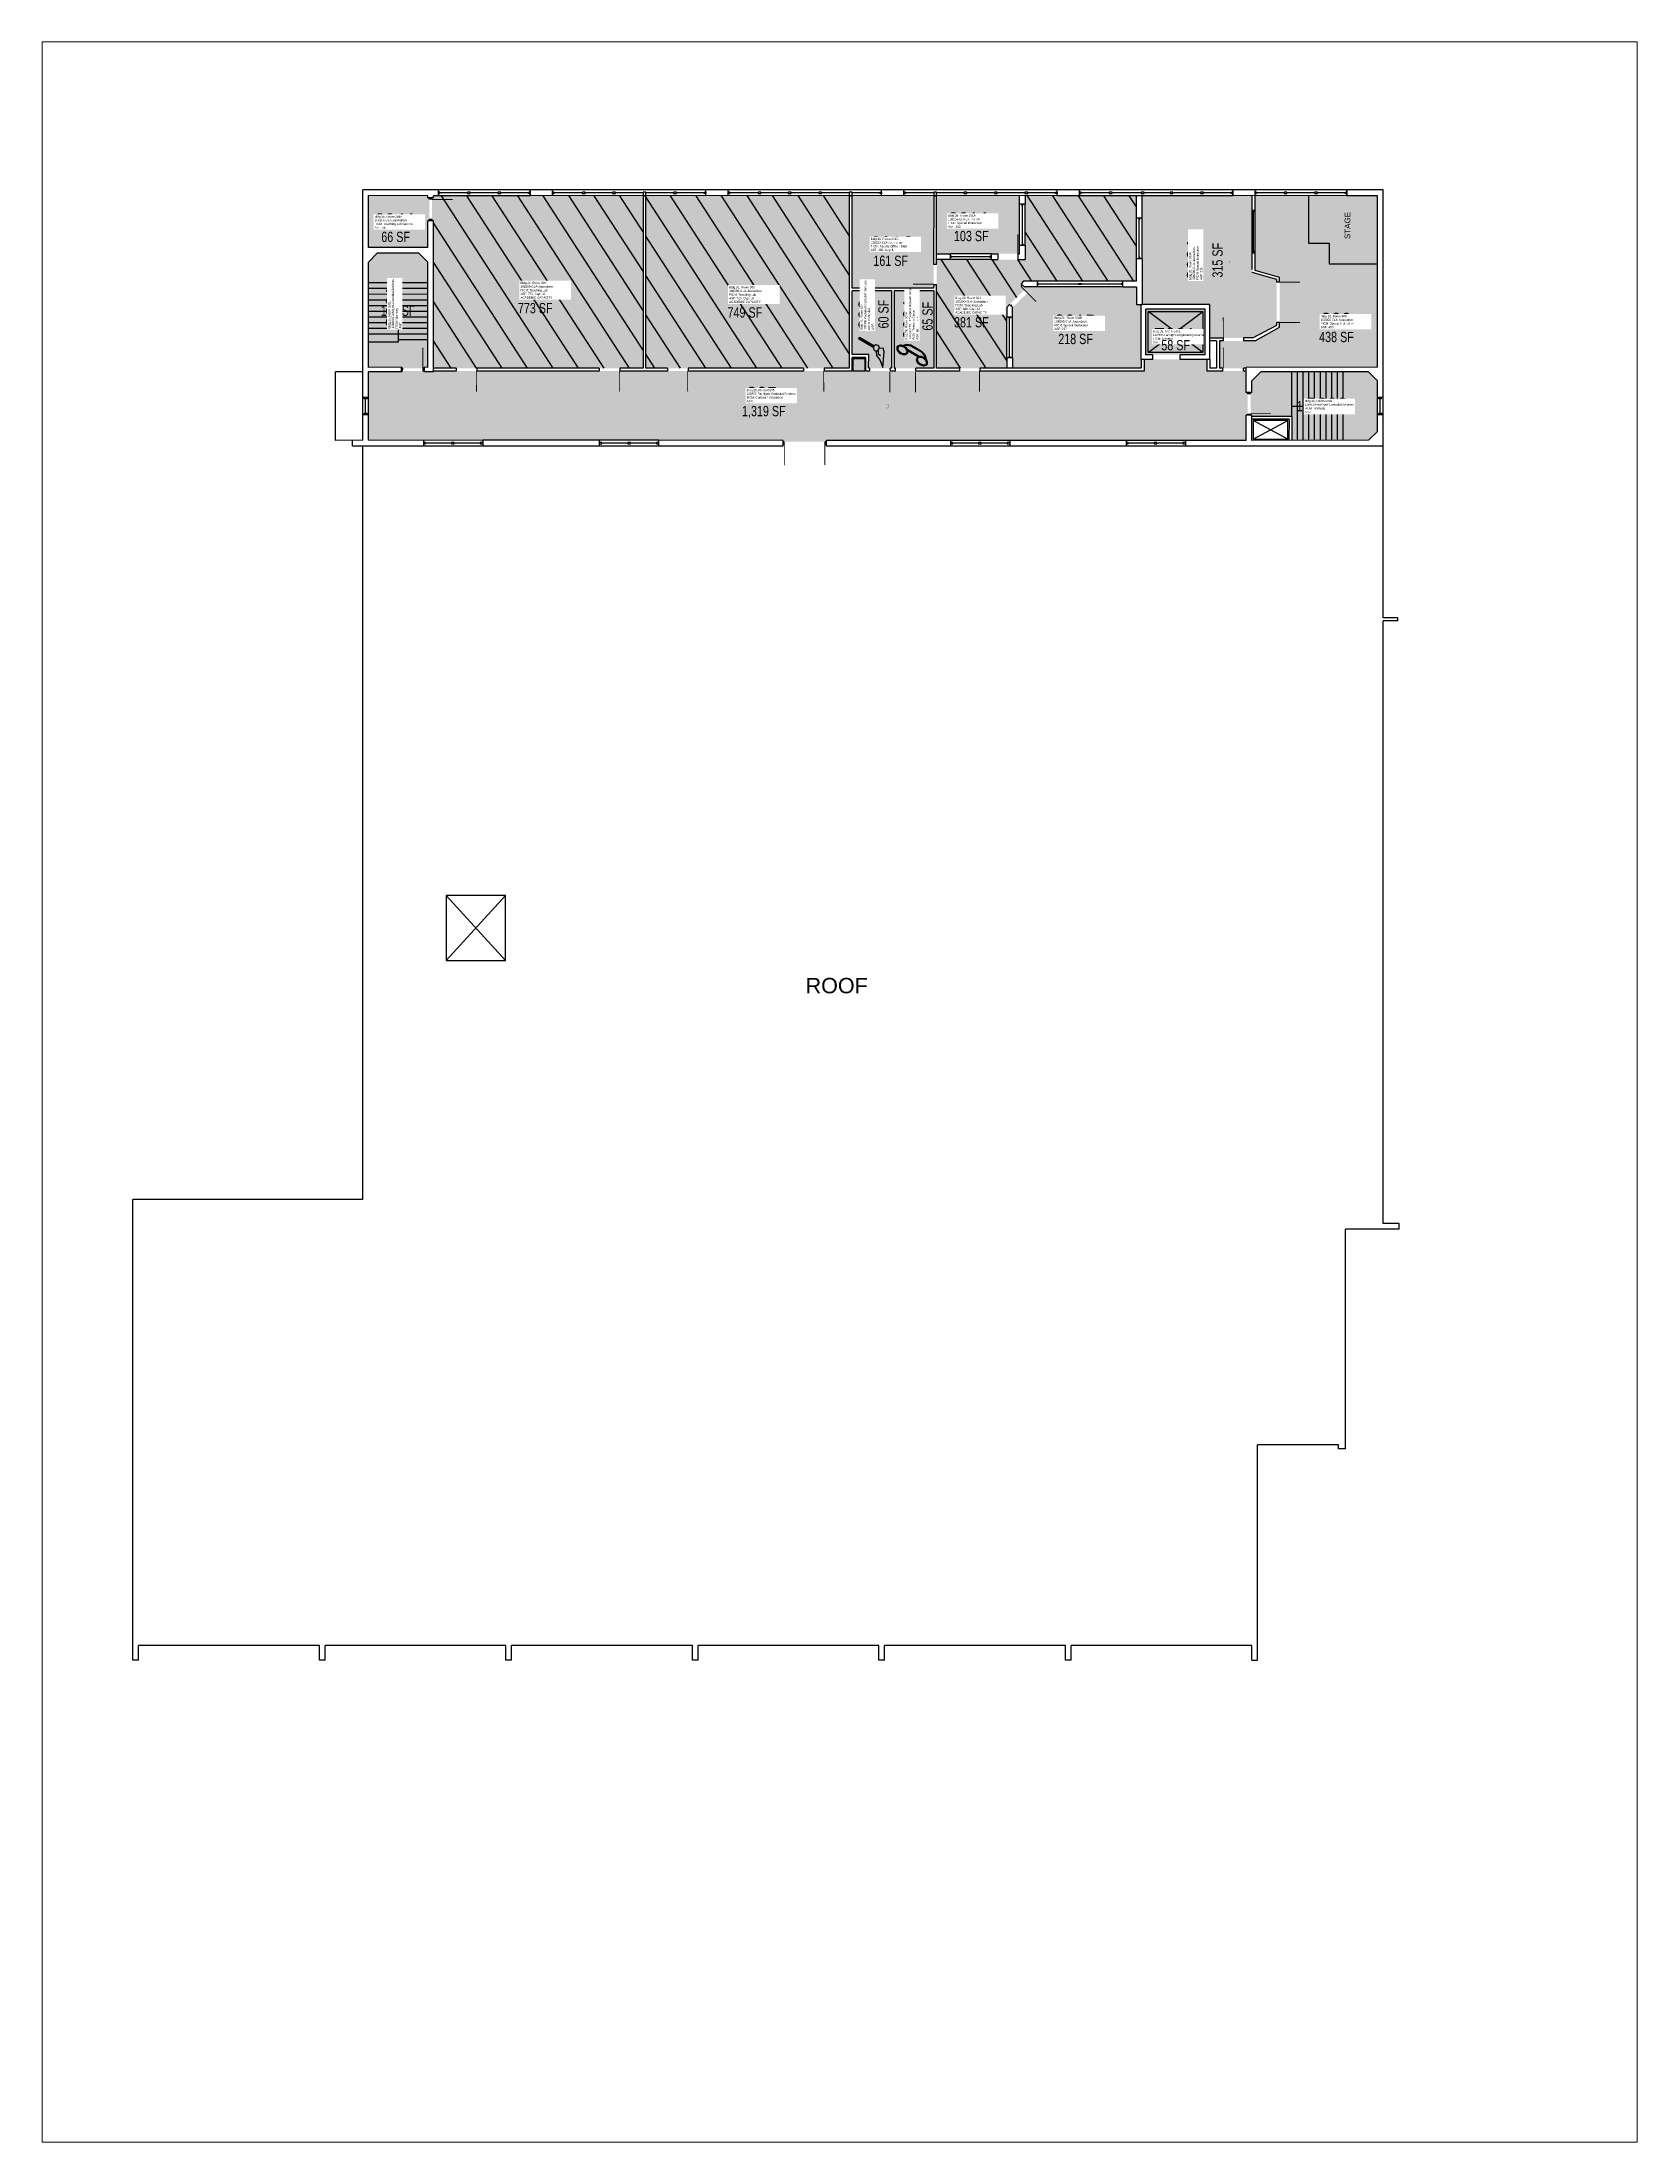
# Paper-space layout 'Layout1' of a CAD drawing. Header units: inches. Extents: x 0.4 to 8.2, y 0.4 to 10.6.
# The model-space entities are those that its viewports show. They can reach past a viewport. Long polylines and large blocks are cut down to what shows.
import ezdxf
from ezdxf.enums import TextEntityAlignment as Align

# ---------------------------------------------------------------- set-up
doc = ezdxf.new("R2010")
doc.units = ezdxf.units.IN
doc.header["$LTSCALE"] = 10
doc.header["$MEASUREMENT"] = 0
doc.layers.get('0').update_dxf_attribs({"linetype": 'CONTINUOUS'})
for name, color, linetype in [('A-DOOR', 2, 'CONTINUOUS'), ('A-FLOR', 3, 'CONTINUOUS'), ('A-GLAZ', 1, 'CONTINUOUS'), ('A-IDEN-ICON', 4, 'CONTINUOUS'), ('A-IDEN-RNUM', 7, 'CONTINUOUS'), ('A-IDEN-SNUM', 4, 'CONTINUOUS'), ('A-IDEN-TEXT', 4, 'CONTINUOUS'), ('A-IDEN-VNUM', 4, 'CONTINUOUS'), ('A-ROOF', 2, 'CONTINUOUS'), ('A-WALL', 5, 'CONTINUOUS'), ('AREA-TEXT', 3, 'CONTINUOUS'), ('Rooms-Capacity', 4, 'CONTINUOUS'), ('Rooms-Category-Color', 7, 'CONTINUOUS'), ('Rooms-College-Color', 7, 'CONTINUOUS'), ('Rooms-Department-Color', 7, 'CONTINUOUS'), ('Rooms-Division-Color', 7, 'CONTINUOUS'), ('Rooms-Information', 7, 'CONTINUOUS')]:
    doc.layers.add(name, color=color, linetype=linetype)
doc.styles.add('Arial', font='arial.ttf')
doc.styles.add('CP_AREA', font='arial.ttf', dxfattribs={"height": 15})
doc.styles.add('CP_ROOMSNUMBER', font='arial.ttf', dxfattribs={"height": 1})
doc.styles.add('CP_ROOMVNUMBER', font='arial.ttf', dxfattribs={"width": 0.85, "height": 0.075})
pattern_1 = [(45, (0, 0), (-26.516504294, 26.516504294), [])]

# ---------------------------------------------------------------- blocks, each defined once
blk = doc.blocks.new('CPCUST')
for p, q in [((0.017, -0.064), (0.02, -0.047)), ((0.036, -0.07), (0.017, -0.064)), ((0.026, -0.041), (0.045, -0.041)), ((0.03, -0.034), (0.038, -0.03)), ((0.112, -0.063), (0.036, -0.07)), ((0.038, -0.03), (0.053, -0.032)), ((0.045, -0.041), (0.054, -0.051)), ((0.053, -0.032), (0.075, -0.048)), ((0.075, -0.048), (0.112, -0.063))]:
    blk.add_line(p, q)
at = {"const_width": 0.015}
blk.add_lwpolyline([(-0.03, 0.05), (0.01, -0.019)], dxfattribs=at)
at = {"const_width": 0.0075}
blk.add_lwpolyline([(-0.033, 0.048, 1), (-0.027, 0.052, 1)], format="xyb", close=True, dxfattribs=at)
blk.add_circle((0.016, -0.031), 0.0141)
blk = doc.blocks.new('CPPHONE')
for p, q in [((0.01, 0.025), (-0.02, -0.025)), ((0.017, 0.028), (-0.018, -0.033))]:
    blk.add_line(p, q)
for points in [[(0.036, 0.057), (0.042, 0.031), (0.038, 0.011), (0.008, -0.041), (-0.008, -0.056), (-0.034, -0.064)], [(0.033, 0.047), (0.037, 0.031), (0.033, 0.013), (0.004, -0.038), (-0.011, -0.051), (-0.026, -0.057)]]:
    blk.add_lwpolyline(points)
for points in [[(0.029, 0.079, 0.139889), (0.022, 0.08, 0.107118), (0.012, 0.078, 0.079812), (0.004, 0.072, 0.067459), (-0.003, 0.063, 0.067459), (-0.008, 0.051, 0.079812), (-0.009, 0.041, 0.107118), (-0.006, 0.032, 0.139889), (-0.001, 0.027, 0.139889), (0.006, 0.025, 0.107118), (0.015, 0.027, 0.079812), (0.024, 0.033, 0.067459), (0.031, 0.043, 0.067459), (0.036, 0.054, 0.079812), (0.037, 0.064, 0.107118), (0.034, 0.073, 0.139889)], [(0.026, 0.074, 0.139889), (0.022, 0.075, 0.107118), (0.014, 0.074, 0.079812), (0.007, 0.069, 0.067459), (0.001, 0.06, 0.067459), (-0.003, 0.05, 0.079812), (-0.004, 0.042, 0.107118), (-0.002, 0.034, 0.139889), (0.001, 0.031, 0.139889), (0.006, 0.03, 0.107118), (0.013, 0.032, 0.079812), (0.02, 0.037, 0.067459), (0.027, 0.045, 0.067459), (0.031, 0.055, 0.079812), (0.032, 0.064, 0.107118), (0.03, 0.071, 0.139889)], [(-0.026, -0.017, 0.139889), (-0.033, -0.015, 0.107118), (-0.043, -0.017, 0.079812), (-0.051, -0.023, 0.067459), (-0.058, -0.033, 0.067459), (-0.063, -0.044, 0.079812), (-0.064, -0.054, 0.107118), (-0.061, -0.063, 0.139889), (-0.056, -0.069, 0.139889), (-0.049, -0.07, 0.107118), (-0.04, -0.068, 0.079812), (-0.031, -0.062, 0.067459), (-0.024, -0.053, 0.067459), (-0.019, -0.041, 0.079812), (-0.018, -0.031, 0.107118), (-0.021, -0.022, 0.139889)], [(-0.029, -0.021, 0.139889), (-0.033, -0.02, 0.107118), (-0.041, -0.022, 0.079812), (-0.048, -0.027, 0.067459), (-0.054, -0.035, 0.067459), (-0.058, -0.045, 0.079812), (-0.059, -0.054, 0.107118), (-0.057, -0.061, 0.139889), (-0.054, -0.064, 0.139889), (-0.049, -0.065, 0.107118), (-0.042, -0.064, 0.079812), (-0.035, -0.059, 0.067459), (-0.028, -0.05, 0.067459), (-0.024, -0.04, 0.079812), (-0.023, -0.032, 0.107118), (-0.025, -0.024, 0.139889)]]:
    blk.add_lwpolyline(points, format="xyb", close=True)

msp = doc.modelspace()

# ---------------------------------------------------------------- hatches: boundary and pattern name
at = {"layer": 'Rooms-Capacity'}
h = msp.add_hatch(dxfattribs=at)
h.set_pattern_fill('ANSI31', color=256, scale=300, style=0)
h.set_pattern_definition(pattern_1)
h.paths.add_polyline_path([(69211215.7, 27669999.5), (69211217.5, 27669991.2), (69211244.6, 27669864.6), (69211245.9, 27669858.7), (69211251.2, 27669833.8), (69211259.4, 27669795.7), (69211268.3, 27669754.1), (69211269.5, 27669748.2), (69211292.7, 27669640.2), (69210996.9, 27669576.8), (69210995.1, 27669585.2), (69210994.7, 27669587.1), (69210988.3, 27669616.9), (69210980.8, 27669652.1), (69210978.8, 27669661.4), (69210978.4, 27669663.4), (69210935.9, 27669861.9), (69210928.3, 27669897.1), (69210919.9, 27669936.2), (69210921.4, 27669936.5), (69211172.7, 27669990.3), (69211172.2, 27669992.8), (69211174.1, 27669993.2), (69211209.3, 27670000.7), (69211211.3, 27670001.1), (69211211.8, 27669998.7)])
h = msp.add_hatch(dxfattribs=at)
h.set_pattern_fill('ANSI31', color=256, scale=300, style=0)
h.set_pattern_definition(pattern_1)
h.paths.add_polyline_path([(69211063.4, 27669266.4), (69211072.6, 27669223.4), (69211305.8, 27669273.3), (69211341, 27669280.8), (69211368.4, 27669286.7), (69211359.6, 27669327.8), (69211359.2, 27669329.7), (69211323.9, 27669494.5), (69211315.7, 27669532.6), (69211293.7, 27669635.3), (69210997.9, 27669572), (69211005.9, 27669534.8), (69211013.4, 27669499.6), (69211018.6, 27669475.6), (69211019, 27669473.7), (69211034.9, 27669399.4), (69211035.3, 27669397.4), (69211055.8, 27669301.6)])
h = msp.add_hatch(dxfattribs=at)
h.set_pattern_fill('ANSI31', color=256, scale=300, style=0)
h.set_pattern_definition(pattern_1)
h.paths.add_polyline_path([(69211280.6, 27668959.8), (69211274.4, 27668950.1), (69211240.7, 27668971.9), (69211234.6, 27668975.8), (69211130.4, 27668953.5), (69211104.6, 27669073.8), (69211290.9, 27669113.6), (69211323.5, 27668961.6), (69211433, 27668985), (69211473.8, 27668794.4), (69211327.1, 27668763), (69211285.7, 27668956.6)])
at = {"layer": 'Rooms-Category-Color', "true_color": 0xadadad}
for points in [[(69210912.7, 27670051.2), (69211077.9, 27670086.6), (69211096.3, 27670074.7), (69211111.6, 27670003.3), (69211099.7, 27669984.9), (69210934.5, 27669949.5), (69210919.3, 27669946.3), (69210918.1, 27669952.2), (69210916.6, 27669951.8), (69210916.2, 27669953.8), (69210914.1, 27669963.6), (69210913.7, 27669965.5), (69210908.6, 27669989), (69210908.2, 27669991), (69210909.7, 27669991.3), (69210901.3, 27670030.4), (69210900.8, 27670032.8), (69210897.5, 27670048)], [(69211082.8, 27669151.9), (69211075.2, 27669187.1), (69211073.8, 27669194), (69211097.2, 27669199), (69211092.2, 27669222.4), (69211068.8, 27669217.4), (69211058.5, 27669265.3), (69211051, 27669300.5), (69211030.4, 27669396.4), (69211030, 27669398.3), (69211014.1, 27669472.6), (69211013.7, 27669474.6), (69211008.5, 27669498.5), (69211001, 27669533.8), (69210990.2, 27669584.1), (69210989.8, 27669586.1), (69210983.4, 27669615.9), (69210975.9, 27669651.1), (69210973.9, 27669660.4), (69210973.5, 27669662.3), (69210931, 27669860.8), (69210923.4, 27669896), (69210915, 27669935.1), (69210913.6, 27669934.8), (69210910.2, 27669950.5), (69210911.7, 27669950.8), (69210911.3, 27669952.8), (69210909.2, 27669962.5), (69210908.8, 27669964.5), (69210903.7, 27669988), (69210903.3, 27669989.9), (69210901.9, 27669989.6), (69210893.5, 27670028.7), (69210889.7, 27670046.3), (69210845.7, 27670036.9), (69210816.4, 27670030.6), (69210772.4, 27670021.2), (69210792.7, 27669926.3), (69210794.1, 27669919.5), (69210796.2, 27669909.7), (69210814.5, 27669824.6), (69210828.3, 27669760.1), (69210845, 27669681.9), (69210857.2, 27669625.2), (69210879, 27669523.5), (69210903.2, 27669410), (69210911.6, 27669370.9), (69210924.6, 27669310.3), (69210922.2, 27669309.8), (69210922.6, 27669307.8), (69210937.7, 27669237.4), (69210938.1, 27669235.5), (69210940.5, 27669236), (69210977.8, 27669061.9), (69210986.2, 27669022.8), (69211007.9, 27668921.1), (69211019.7, 27668866.4), (69211028.1, 27668827.2), (69211031.2, 27668812.6), (69211050.7, 27668721.6), (69211055.9, 27668697.2), (69211072.4, 27668619.9), (69211077.7, 27668595.5), (69211094.6, 27668516.3), (69211098.6, 27668517.1), (69211137.7, 27668525.5), (69211138.2, 27668523.1), (69211140.1, 27668523.5), (69211171.4, 27668530.2), (69211175.3, 27668531), (69211177.3, 27668531.4), (69211176.8, 27668533.9), (69211208.1, 27668540.6), (69211212, 27668541.4), (69211213.4, 27668541.7), (69211212.4, 27668546.6), (69211204.9, 27668581.8), (69211199, 27668609.2), (69211219, 27668613.5), (69211218.4, 27668616.4), (69211209.2, 27668659.5), (69211199.2, 27668706.4), (69211196.6, 27668718.1), (69211196, 27668721.1), (69211176, 27668716.8), (69211115.7, 27668998.4), (69211108.1, 27669033.6), (69211102, 27669061.9), (69211101.6, 27669063.9), (69211092.2, 27669107.9), (69211085.7, 27669138.2), (69211085.3, 27669140.2), (69211084.7, 27669143.1)], [(69211103.2, 27669195.1), (69211097.1, 27669223.5), (69211206.1, 27669246.8), (69211220.6, 27669179.4), (69211088.1, 27669151), (69211087.7, 27669153), (69211080.1, 27669188.2), (69211079.7, 27669190.1)], [(69211090.6, 27669139.3), (69211090.2, 27669141.2), (69211089.6, 27669144.2), (69211089.1, 27669146.1), (69211221.6, 27669174.5), (69211236.1, 27669107), (69211103.6, 27669078.6), (69211097.1, 27669109)], [(69211226.2, 27668618.1), (69211304.5, 27668634.9), (69211282.7, 27668736.6), (69211204.5, 27668719.8), (69211207, 27668708.1), (69211217, 27668661.1)], [(69211158, 27668294.6), (69211186.8, 27668300.8), (69211216.1, 27668307.1), (69211245, 27668313.3), (69211256.9, 27668331.7), (69211217.3, 27668516.5), (69211198.9, 27668528.4), (69211178.9, 27668524.1), (69211178.4, 27668526.6), (69211176.4, 27668526.1), (69211172.5, 27668525.3), (69211141.2, 27668518.6), (69211139.2, 27668518.2), (69211139.8, 27668515.7), (69211137.8, 27668515.3), (69211152.5, 27668446.9), (69211111.4, 27668438.1), (69211139.6, 27668306.6)]]:
    msp.add_hatch(color=253, dxfattribs=at).paths.add_polyline_path(points)
at = {"layer": 'Rooms-Category-Color', "true_color": 0xe3f498}
for points in [[(69211112.7, 27670094.1), (69211102.9, 27670092), (69211124.7, 27669990.3), (69211170.6, 27670000.1), (69211171.1, 27669997.7), (69211173.1, 27669998.1), (69211208.3, 27670005.6), (69211210.2, 27670006), (69211209.7, 27670008.5), (69211213.6, 27670009.3), (69211202.7, 27670060.2), (69211196.9, 27670087.5), (69211191.9, 27670111), (69211151.8, 27670102.4)], [(69211215.7, 27669999.5), (69211217.5, 27669991.2), (69211244.6, 27669864.6), (69211245.9, 27669858.7), (69211251.2, 27669833.8), (69211259.4, 27669795.7), (69211268.3, 27669754.1), (69211269.5, 27669748.2), (69211292.7, 27669640.2), (69210996.9, 27669576.8), (69210995.1, 27669585.2), (69210994.7, 27669587.1), (69210988.3, 27669616.9), (69210980.8, 27669652.1), (69210978.8, 27669661.4), (69210978.4, 27669663.4), (69210935.9, 27669861.9), (69210928.3, 27669897.1), (69210919.9, 27669936.2), (69210921.4, 27669936.5), (69211172.7, 27669990.3), (69211172.2, 27669992.8), (69211174.1, 27669993.2), (69211209.3, 27670000.7), (69211211.3, 27670001.1), (69211211.8, 27669998.7)], [(69211063.4, 27669266.4), (69211072.6, 27669223.4), (69211305.8, 27669273.3), (69211341, 27669280.8), (69211368.4, 27669286.7), (69211359.6, 27669327.8), (69211359.2, 27669329.7), (69211323.9, 27669494.5), (69211315.7, 27669532.6), (69211293.7, 27669635.3), (69210997.9, 27669572), (69211005.9, 27669534.8), (69211013.4, 27669499.6), (69211018.6, 27669475.6), (69211019, 27669473.7), (69211034.9, 27669399.4), (69211035.3, 27669397.4), (69211055.8, 27669301.6)], [(69211300.7, 27669115.7), (69211400.4, 27669137.1), (69211430.9, 27668994.8), (69211331.2, 27668973.5)], [(69211280.6, 27668959.8), (69211274.4, 27668950.1), (69211240.7, 27668971.9), (69211234.6, 27668975.8), (69211130.4, 27668953.5), (69211104.6, 27669073.8), (69211290.9, 27669113.6), (69211323.5, 27668961.6), (69211433, 27668985), (69211473.8, 27668794.4), (69211327.1, 27668763), (69211285.7, 27668956.6)], [(69211132.5, 27668943.7), (69211235.7, 27668965.8), (69211236.5, 27668965.4), (69211267, 27668945.6), (69211271.2, 27668952.1), (69211274.4, 27668950.1), (69211275.7, 27668952.1), (69211276.5, 27668951.5), (69211317.4, 27668760.9), (69211287.1, 27668754.4), (69211288.8, 27668746.1), (69211179.8, 27668722.7)], [(69211289.1, 27668744.6), (69211475.9, 27668784.6), (69211516.3, 27668595.9), (69211384.8, 27668567.7), (69211381.8, 27668523.1), (69211303.4, 27668506.3), (69211272.6, 27668542.5), (69211256.8, 27668616.5), (69211314, 27668628.7)], [(69211255.4, 27668598.8), (69211268.5, 27668537.7), (69211301, 27668500.7), (69211386, 27668518.9), (69211389, 27668563.5), (69211517.4, 27668591), (69211562.3, 27668381.2), (69211268, 27668318.2), (69211219.8, 27668543.1), (69211218.3, 27668542.8), (69211208.5, 27668588.7)]]:
    msp.add_hatch(color=61, dxfattribs=at).paths.add_polyline_path(points)
at = {"layer": 'Rooms-Category-Color', "true_color": 0xfa9ba3}
msp.add_hatch(color=241, dxfattribs=at).paths.add_polyline_path([(69211388.4, 27669193.3), (69211399.4, 27669142), (69211241, 27669108.1), (69211211, 27669247.9), (69211306.9, 27669268.4), (69211342.1, 27669276), (69211369.4, 27669281.8), (69211380.2, 27669231.5), (69211384.3, 27669212.4), (69211384.7, 27669210.4)])
at = {"layer": 'Rooms-College-Color', "true_color": 0xadadad}
for points in [[(69210912.7, 27670051.2), (69211077.9, 27670086.6), (69211096.3, 27670074.7), (69211111.6, 27670003.3), (69211099.7, 27669984.9), (69210934.5, 27669949.5), (69210919.3, 27669946.3), (69210918.1, 27669952.2), (69210916.6, 27669951.8), (69210916.2, 27669953.8), (69210914.1, 27669963.6), (69210913.7, 27669965.5), (69210908.6, 27669989), (69210908.2, 27669991), (69210909.7, 27669991.3), (69210901.3, 27670030.4), (69210900.8, 27670032.8), (69210897.5, 27670048)], [(69211082.8, 27669151.9), (69211075.2, 27669187.1), (69211073.8, 27669194), (69211097.2, 27669199), (69211092.2, 27669222.4), (69211068.8, 27669217.4), (69211058.5, 27669265.3), (69211051, 27669300.5), (69211030.4, 27669396.4), (69211030, 27669398.3), (69211014.1, 27669472.6), (69211013.7, 27669474.6), (69211008.5, 27669498.5), (69211001, 27669533.8), (69210990.2, 27669584.1), (69210989.8, 27669586.1), (69210983.4, 27669615.9), (69210975.9, 27669651.1), (69210973.9, 27669660.4), (69210973.5, 27669662.3), (69210931, 27669860.8), (69210923.4, 27669896), (69210915, 27669935.1), (69210913.6, 27669934.8), (69210910.2, 27669950.5), (69210911.7, 27669950.8), (69210911.3, 27669952.8), (69210909.2, 27669962.5), (69210908.8, 27669964.5), (69210903.7, 27669988), (69210903.3, 27669989.9), (69210901.9, 27669989.6), (69210893.5, 27670028.7), (69210889.7, 27670046.3), (69210845.7, 27670036.9), (69210816.4, 27670030.6), (69210772.4, 27670021.2), (69210792.7, 27669926.3), (69210794.1, 27669919.5), (69210796.2, 27669909.7), (69210814.5, 27669824.6), (69210828.3, 27669760.1), (69210845, 27669681.9), (69210857.2, 27669625.2), (69210879, 27669523.5), (69210903.2, 27669410), (69210911.6, 27669370.9), (69210924.6, 27669310.3), (69210922.2, 27669309.8), (69210922.6, 27669307.8), (69210937.7, 27669237.4), (69210938.1, 27669235.5), (69210940.5, 27669236), (69210977.8, 27669061.9), (69210986.2, 27669022.8), (69211007.9, 27668921.1), (69211019.7, 27668866.4), (69211028.1, 27668827.2), (69211031.2, 27668812.6), (69211050.7, 27668721.6), (69211055.9, 27668697.2), (69211072.4, 27668619.9), (69211077.7, 27668595.5), (69211094.6, 27668516.3), (69211098.6, 27668517.1), (69211137.7, 27668525.5), (69211138.2, 27668523.1), (69211140.1, 27668523.5), (69211171.4, 27668530.2), (69211175.3, 27668531), (69211177.3, 27668531.4), (69211176.8, 27668533.9), (69211208.1, 27668540.6), (69211212, 27668541.4), (69211213.4, 27668541.7), (69211212.4, 27668546.6), (69211204.9, 27668581.8), (69211199, 27668609.2), (69211219, 27668613.5), (69211218.4, 27668616.4), (69211209.2, 27668659.5), (69211199.2, 27668706.4), (69211196.6, 27668718.1), (69211196, 27668721.1), (69211176, 27668716.8), (69211115.7, 27668998.4), (69211108.1, 27669033.6), (69211102, 27669061.9), (69211101.6, 27669063.9), (69211092.2, 27669107.9), (69211085.7, 27669138.2), (69211085.3, 27669140.2), (69211084.7, 27669143.1)], [(69211103.2, 27669195.1), (69211097.1, 27669223.5), (69211206.1, 27669246.8), (69211220.6, 27669179.4), (69211088.1, 27669151), (69211087.7, 27669153), (69211080.1, 27669188.2), (69211079.7, 27669190.1)], [(69211226.2, 27668618.1), (69211304.5, 27668634.9), (69211282.7, 27668736.6), (69211204.5, 27668719.8), (69211207, 27668708.1), (69211217, 27668661.1)], [(69211158, 27668294.6), (69211186.8, 27668300.8), (69211216.1, 27668307.1), (69211245, 27668313.3), (69211256.9, 27668331.7), (69211217.3, 27668516.5), (69211198.9, 27668528.4), (69211178.9, 27668524.1), (69211178.4, 27668526.6), (69211176.4, 27668526.1), (69211172.5, 27668525.3), (69211141.2, 27668518.6), (69211139.2, 27668518.2), (69211139.8, 27668515.7), (69211137.8, 27668515.3), (69211152.5, 27668446.9), (69211111.4, 27668438.1), (69211139.6, 27668306.6)]]:
    msp.add_hatch(color=253, dxfattribs=at).paths.add_polyline_path(points)
at = {"layer": 'Rooms-College-Color', "true_color": 0xb2d6e9}
for points in [[(69211112.7, 27670094.1), (69211102.9, 27670092), (69211124.7, 27669990.3), (69211170.6, 27670000.1), (69211171.1, 27669997.7), (69211173.1, 27669998.1), (69211208.3, 27670005.6), (69211210.2, 27670006), (69211209.7, 27670008.5), (69211213.6, 27670009.3), (69211202.7, 27670060.2), (69211196.9, 27670087.5), (69211191.9, 27670111), (69211151.8, 27670102.4)], [(69211215.7, 27669999.5), (69211217.5, 27669991.2), (69211244.6, 27669864.6), (69211245.9, 27669858.7), (69211251.2, 27669833.8), (69211259.4, 27669795.7), (69211268.3, 27669754.1), (69211269.5, 27669748.2), (69211292.7, 27669640.2), (69210996.9, 27669576.8), (69210995.1, 27669585.2), (69210994.7, 27669587.1), (69210988.3, 27669616.9), (69210980.8, 27669652.1), (69210978.8, 27669661.4), (69210978.4, 27669663.4), (69210935.9, 27669861.9), (69210928.3, 27669897.1), (69210919.9, 27669936.2), (69210921.4, 27669936.5), (69211172.7, 27669990.3), (69211172.2, 27669992.8), (69211174.1, 27669993.2), (69211209.3, 27670000.7), (69211211.3, 27670001.1), (69211211.8, 27669998.7)], [(69211063.4, 27669266.4), (69211072.6, 27669223.4), (69211305.8, 27669273.3), (69211341, 27669280.8), (69211368.4, 27669286.7), (69211359.6, 27669327.8), (69211359.2, 27669329.7), (69211323.9, 27669494.5), (69211315.7, 27669532.6), (69211293.7, 27669635.3), (69210997.9, 27669572), (69211005.9, 27669534.8), (69211013.4, 27669499.6), (69211018.6, 27669475.6), (69211019, 27669473.7), (69211034.9, 27669399.4), (69211035.3, 27669397.4), (69211055.8, 27669301.6)], [(69211388.4, 27669193.3), (69211399.4, 27669142), (69211241, 27669108.1), (69211211, 27669247.9), (69211306.9, 27669268.4), (69211342.1, 27669276), (69211369.4, 27669281.8), (69211380.2, 27669231.5), (69211384.3, 27669212.4), (69211384.7, 27669210.4)], [(69211300.7, 27669115.7), (69211400.4, 27669137.1), (69211430.9, 27668994.8), (69211331.2, 27668973.5)], [(69211280.6, 27668959.8), (69211274.4, 27668950.1), (69211240.7, 27668971.9), (69211234.6, 27668975.8), (69211130.4, 27668953.5), (69211104.6, 27669073.8), (69211290.9, 27669113.6), (69211323.5, 27668961.6), (69211433, 27668985), (69211473.8, 27668794.4), (69211327.1, 27668763), (69211285.7, 27668956.6)], [(69211132.5, 27668943.7), (69211235.7, 27668965.8), (69211236.5, 27668965.4), (69211267, 27668945.6), (69211271.2, 27668952.1), (69211274.4, 27668950.1), (69211275.7, 27668952.1), (69211276.5, 27668951.5), (69211317.4, 27668760.9), (69211287.1, 27668754.4), (69211288.8, 27668746.1), (69211179.8, 27668722.7)], [(69211289.1, 27668744.6), (69211475.9, 27668784.6), (69211516.3, 27668595.9), (69211384.8, 27668567.7), (69211381.8, 27668523.1), (69211303.4, 27668506.3), (69211272.6, 27668542.5), (69211256.8, 27668616.5), (69211314, 27668628.7)], [(69211255.4, 27668598.8), (69211268.5, 27668537.7), (69211301, 27668500.7), (69211386, 27668518.9), (69211389, 27668563.5), (69211517.4, 27668591), (69211562.3, 27668381.2), (69211268, 27668318.2), (69211219.8, 27668543.1), (69211218.3, 27668542.8), (69211208.5, 27668588.7)]]:
    msp.add_hatch(color=254, dxfattribs=at).paths.add_polyline_path(points)
at = {"layer": 'Rooms-College-Color', "true_color": 0x80bc67}
msp.add_hatch(color=83, dxfattribs=at).paths.add_polyline_path([(69211090.6, 27669139.3), (69211090.2, 27669141.2), (69211089.6, 27669144.2), (69211089.1, 27669146.1), (69211221.6, 27669174.5), (69211236.1, 27669107), (69211103.6, 27669078.6), (69211097.1, 27669109)])
at = {"layer": 'Rooms-Department-Color', "true_color": 0xacacac}
for points in [[(69210912.7, 27670051.2), (69211077.9, 27670086.6), (69211096.3, 27670074.7), (69211111.6, 27670003.3), (69211099.7, 27669984.9), (69210934.5, 27669949.5), (69210919.3, 27669946.3), (69210918.1, 27669952.2), (69210916.6, 27669951.8), (69210916.2, 27669953.8), (69210914.1, 27669963.6), (69210913.7, 27669965.5), (69210908.6, 27669989), (69210908.2, 27669991), (69210909.7, 27669991.3), (69210901.3, 27670030.4), (69210900.8, 27670032.8), (69210897.5, 27670048)], [(69211082.8, 27669151.9), (69211075.2, 27669187.1), (69211073.8, 27669194), (69211097.2, 27669199), (69211092.2, 27669222.4), (69211068.8, 27669217.4), (69211058.5, 27669265.3), (69211051, 27669300.5), (69211030.4, 27669396.4), (69211030, 27669398.3), (69211014.1, 27669472.6), (69211013.7, 27669474.6), (69211008.5, 27669498.5), (69211001, 27669533.8), (69210990.2, 27669584.1), (69210989.8, 27669586.1), (69210983.4, 27669615.9), (69210975.9, 27669651.1), (69210973.9, 27669660.4), (69210973.5, 27669662.3), (69210931, 27669860.8), (69210923.4, 27669896), (69210915, 27669935.1), (69210913.6, 27669934.8), (69210910.2, 27669950.5), (69210911.7, 27669950.8), (69210911.3, 27669952.8), (69210909.2, 27669962.5), (69210908.8, 27669964.5), (69210903.7, 27669988), (69210903.3, 27669989.9), (69210901.9, 27669989.6), (69210893.5, 27670028.7), (69210889.7, 27670046.3), (69210845.7, 27670036.9), (69210816.4, 27670030.6), (69210772.4, 27670021.2), (69210792.7, 27669926.3), (69210794.1, 27669919.5), (69210796.2, 27669909.7), (69210814.5, 27669824.6), (69210828.3, 27669760.1), (69210845, 27669681.9), (69210857.2, 27669625.2), (69210879, 27669523.5), (69210903.2, 27669410), (69210911.6, 27669370.9), (69210924.6, 27669310.3), (69210922.2, 27669309.8), (69210922.6, 27669307.8), (69210937.7, 27669237.4), (69210938.1, 27669235.5), (69210940.5, 27669236), (69210977.8, 27669061.9), (69210986.2, 27669022.8), (69211007.9, 27668921.1), (69211019.7, 27668866.4), (69211028.1, 27668827.2), (69211031.2, 27668812.6), (69211050.7, 27668721.6), (69211055.9, 27668697.2), (69211072.4, 27668619.9), (69211077.7, 27668595.5), (69211094.6, 27668516.3), (69211098.6, 27668517.1), (69211137.7, 27668525.5), (69211138.2, 27668523.1), (69211140.1, 27668523.5), (69211171.4, 27668530.2), (69211175.3, 27668531), (69211177.3, 27668531.4), (69211176.8, 27668533.9), (69211208.1, 27668540.6), (69211212, 27668541.4), (69211213.4, 27668541.7), (69211212.4, 27668546.6), (69211204.9, 27668581.8), (69211199, 27668609.2), (69211219, 27668613.5), (69211218.4, 27668616.4), (69211209.2, 27668659.5), (69211199.2, 27668706.4), (69211196.6, 27668718.1), (69211196, 27668721.1), (69211176, 27668716.8), (69211115.7, 27668998.4), (69211108.1, 27669033.6), (69211102, 27669061.9), (69211101.6, 27669063.9), (69211092.2, 27669107.9), (69211085.7, 27669138.2), (69211085.3, 27669140.2), (69211084.7, 27669143.1)], [(69211103.2, 27669195.1), (69211097.1, 27669223.5), (69211206.1, 27669246.8), (69211220.6, 27669179.4), (69211088.1, 27669151), (69211087.7, 27669153), (69211080.1, 27669188.2), (69211079.7, 27669190.1)], [(69211090.6, 27669139.3), (69211090.2, 27669141.2), (69211089.6, 27669144.2), (69211089.1, 27669146.1), (69211221.6, 27669174.5), (69211236.1, 27669107), (69211103.6, 27669078.6), (69211097.1, 27669109)], [(69211226.2, 27668618.1), (69211304.5, 27668634.9), (69211282.7, 27668736.6), (69211204.5, 27668719.8), (69211207, 27668708.1), (69211217, 27668661.1)], [(69211158, 27668294.6), (69211186.8, 27668300.8), (69211216.1, 27668307.1), (69211245, 27668313.3), (69211256.9, 27668331.7), (69211217.3, 27668516.5), (69211198.9, 27668528.4), (69211178.9, 27668524.1), (69211178.4, 27668526.6), (69211176.4, 27668526.1), (69211172.5, 27668525.3), (69211141.2, 27668518.6), (69211139.2, 27668518.2), (69211139.8, 27668515.7), (69211137.8, 27668515.3), (69211152.5, 27668446.9), (69211111.4, 27668438.1), (69211139.6, 27668306.6)]]:
    msp.add_hatch(color=253, dxfattribs=at).paths.add_polyline_path(points)
at = {"layer": 'Rooms-Department-Color', "true_color": 0xb2d6e9}
for points in [[(69211112.7, 27670094.1), (69211102.9, 27670092), (69211124.7, 27669990.3), (69211170.6, 27670000.1), (69211171.1, 27669997.7), (69211173.1, 27669998.1), (69211208.3, 27670005.6), (69211210.2, 27670006), (69211209.7, 27670008.5), (69211213.6, 27670009.3), (69211202.7, 27670060.2), (69211196.9, 27670087.5), (69211191.9, 27670111), (69211151.8, 27670102.4)], [(69211215.7, 27669999.5), (69211217.5, 27669991.2), (69211244.6, 27669864.6), (69211245.9, 27669858.7), (69211251.2, 27669833.8), (69211259.4, 27669795.7), (69211268.3, 27669754.1), (69211269.5, 27669748.2), (69211292.7, 27669640.2), (69210996.9, 27669576.8), (69210995.1, 27669585.2), (69210994.7, 27669587.1), (69210988.3, 27669616.9), (69210980.8, 27669652.1), (69210978.8, 27669661.4), (69210978.4, 27669663.4), (69210935.9, 27669861.9), (69210928.3, 27669897.1), (69210919.9, 27669936.2), (69210921.4, 27669936.5), (69211172.7, 27669990.3), (69211172.2, 27669992.8), (69211174.1, 27669993.2), (69211209.3, 27670000.7), (69211211.3, 27670001.1), (69211211.8, 27669998.7)], [(69211063.4, 27669266.4), (69211072.6, 27669223.4), (69211305.8, 27669273.3), (69211341, 27669280.8), (69211368.4, 27669286.7), (69211359.6, 27669327.8), (69211359.2, 27669329.7), (69211323.9, 27669494.5), (69211315.7, 27669532.6), (69211293.7, 27669635.3), (69210997.9, 27669572), (69211005.9, 27669534.8), (69211013.4, 27669499.6), (69211018.6, 27669475.6), (69211019, 27669473.7), (69211034.9, 27669399.4), (69211035.3, 27669397.4), (69211055.8, 27669301.6)], [(69211388.4, 27669193.3), (69211399.4, 27669142), (69211241, 27669108.1), (69211211, 27669247.9), (69211306.9, 27669268.4), (69211342.1, 27669276), (69211369.4, 27669281.8), (69211380.2, 27669231.5), (69211384.3, 27669212.4), (69211384.7, 27669210.4)], [(69211300.7, 27669115.7), (69211400.4, 27669137.1), (69211430.9, 27668994.8), (69211331.2, 27668973.5)], [(69211280.6, 27668959.8), (69211274.4, 27668950.1), (69211240.7, 27668971.9), (69211234.6, 27668975.8), (69211130.4, 27668953.5), (69211104.6, 27669073.8), (69211290.9, 27669113.6), (69211323.5, 27668961.6), (69211433, 27668985), (69211473.8, 27668794.4), (69211327.1, 27668763), (69211285.7, 27668956.6)], [(69211132.5, 27668943.7), (69211235.7, 27668965.8), (69211236.5, 27668965.4), (69211267, 27668945.6), (69211271.2, 27668952.1), (69211274.4, 27668950.1), (69211275.7, 27668952.1), (69211276.5, 27668951.5), (69211317.4, 27668760.9), (69211287.1, 27668754.4), (69211288.8, 27668746.1), (69211179.8, 27668722.7)], [(69211289.1, 27668744.6), (69211475.9, 27668784.6), (69211516.3, 27668595.9), (69211384.8, 27668567.7), (69211381.8, 27668523.1), (69211303.4, 27668506.3), (69211272.6, 27668542.5), (69211256.8, 27668616.5), (69211314, 27668628.7)], [(69211255.4, 27668598.8), (69211268.5, 27668537.7), (69211301, 27668500.7), (69211386, 27668518.9), (69211389, 27668563.5), (69211517.4, 27668591), (69211562.3, 27668381.2), (69211268, 27668318.2), (69211219.8, 27668543.1), (69211218.3, 27668542.8), (69211208.5, 27668588.7)]]:
    msp.add_hatch(color=254, dxfattribs=at).paths.add_polyline_path(points)
at = {"layer": 'Rooms-Division-Color', "true_color": 0xadadad}
for points in [[(69210912.7, 27670051.2), (69211077.9, 27670086.6), (69211096.3, 27670074.7), (69211111.6, 27670003.3), (69211099.7, 27669984.9), (69210934.5, 27669949.5), (69210919.3, 27669946.3), (69210918.1, 27669952.2), (69210916.6, 27669951.8), (69210916.2, 27669953.8), (69210914.1, 27669963.6), (69210913.7, 27669965.5), (69210908.6, 27669989), (69210908.2, 27669991), (69210909.7, 27669991.3), (69210901.3, 27670030.4), (69210900.8, 27670032.8), (69210897.5, 27670048)], [(69211082.8, 27669151.9), (69211075.2, 27669187.1), (69211073.8, 27669194), (69211097.2, 27669199), (69211092.2, 27669222.4), (69211068.8, 27669217.4), (69211058.5, 27669265.3), (69211051, 27669300.5), (69211030.4, 27669396.4), (69211030, 27669398.3), (69211014.1, 27669472.6), (69211013.7, 27669474.6), (69211008.5, 27669498.5), (69211001, 27669533.8), (69210990.2, 27669584.1), (69210989.8, 27669586.1), (69210983.4, 27669615.9), (69210975.9, 27669651.1), (69210973.9, 27669660.4), (69210973.5, 27669662.3), (69210931, 27669860.8), (69210923.4, 27669896), (69210915, 27669935.1), (69210913.6, 27669934.8), (69210910.2, 27669950.5), (69210911.7, 27669950.8), (69210911.3, 27669952.8), (69210909.2, 27669962.5), (69210908.8, 27669964.5), (69210903.7, 27669988), (69210903.3, 27669989.9), (69210901.9, 27669989.6), (69210893.5, 27670028.7), (69210889.7, 27670046.3), (69210845.7, 27670036.9), (69210816.4, 27670030.6), (69210772.4, 27670021.2), (69210792.7, 27669926.3), (69210794.1, 27669919.5), (69210796.2, 27669909.7), (69210814.5, 27669824.6), (69210828.3, 27669760.1), (69210845, 27669681.9), (69210857.2, 27669625.2), (69210879, 27669523.5), (69210903.2, 27669410), (69210911.6, 27669370.9), (69210924.6, 27669310.3), (69210922.2, 27669309.8), (69210922.6, 27669307.8), (69210937.7, 27669237.4), (69210938.1, 27669235.5), (69210940.5, 27669236), (69210977.8, 27669061.9), (69210986.2, 27669022.8), (69211007.9, 27668921.1), (69211019.7, 27668866.4), (69211028.1, 27668827.2), (69211031.2, 27668812.6), (69211050.7, 27668721.6), (69211055.9, 27668697.2), (69211072.4, 27668619.9), (69211077.7, 27668595.5), (69211094.6, 27668516.3), (69211098.6, 27668517.1), (69211137.7, 27668525.5), (69211138.2, 27668523.1), (69211140.1, 27668523.5), (69211171.4, 27668530.2), (69211175.3, 27668531), (69211177.3, 27668531.4), (69211176.8, 27668533.9), (69211208.1, 27668540.6), (69211212, 27668541.4), (69211213.4, 27668541.7), (69211212.4, 27668546.6), (69211204.9, 27668581.8), (69211199, 27668609.2), (69211219, 27668613.5), (69211218.4, 27668616.4), (69211209.2, 27668659.5), (69211199.2, 27668706.4), (69211196.6, 27668718.1), (69211196, 27668721.1), (69211176, 27668716.8), (69211115.7, 27668998.4), (69211108.1, 27669033.6), (69211102, 27669061.9), (69211101.6, 27669063.9), (69211092.2, 27669107.9), (69211085.7, 27669138.2), (69211085.3, 27669140.2), (69211084.7, 27669143.1)], [(69211103.2, 27669195.1), (69211097.1, 27669223.5), (69211206.1, 27669246.8), (69211220.6, 27669179.4), (69211088.1, 27669151), (69211087.7, 27669153), (69211080.1, 27669188.2), (69211079.7, 27669190.1)], [(69211090.6, 27669139.3), (69211090.2, 27669141.2), (69211089.6, 27669144.2), (69211089.1, 27669146.1), (69211221.6, 27669174.5), (69211236.1, 27669107), (69211103.6, 27669078.6), (69211097.1, 27669109)], [(69211226.2, 27668618.1), (69211304.5, 27668634.9), (69211282.7, 27668736.6), (69211204.5, 27668719.8), (69211207, 27668708.1), (69211217, 27668661.1)], [(69211158, 27668294.6), (69211186.8, 27668300.8), (69211216.1, 27668307.1), (69211245, 27668313.3), (69211256.9, 27668331.7), (69211217.3, 27668516.5), (69211198.9, 27668528.4), (69211178.9, 27668524.1), (69211178.4, 27668526.6), (69211176.4, 27668526.1), (69211172.5, 27668525.3), (69211141.2, 27668518.6), (69211139.2, 27668518.2), (69211139.8, 27668515.7), (69211137.8, 27668515.3), (69211152.5, 27668446.9), (69211111.4, 27668438.1), (69211139.6, 27668306.6)]]:
    msp.add_hatch(color=253, dxfattribs=at).paths.add_polyline_path(points)
at = {"layer": 'Rooms-Division-Color', "true_color": 0xb2d6e9}
for points in [[(69211112.7, 27670094.1), (69211102.9, 27670092), (69211124.7, 27669990.3), (69211170.6, 27670000.1), (69211171.1, 27669997.7), (69211173.1, 27669998.1), (69211208.3, 27670005.6), (69211210.2, 27670006), (69211209.7, 27670008.5), (69211213.6, 27670009.3), (69211202.7, 27670060.2), (69211196.9, 27670087.5), (69211191.9, 27670111), (69211151.8, 27670102.4)], [(69211215.7, 27669999.5), (69211217.5, 27669991.2), (69211244.6, 27669864.6), (69211245.9, 27669858.7), (69211251.2, 27669833.8), (69211259.4, 27669795.7), (69211268.3, 27669754.1), (69211269.5, 27669748.2), (69211292.7, 27669640.2), (69210996.9, 27669576.8), (69210995.1, 27669585.2), (69210994.7, 27669587.1), (69210988.3, 27669616.9), (69210980.8, 27669652.1), (69210978.8, 27669661.4), (69210978.4, 27669663.4), (69210935.9, 27669861.9), (69210928.3, 27669897.1), (69210919.9, 27669936.2), (69210921.4, 27669936.5), (69211172.7, 27669990.3), (69211172.2, 27669992.8), (69211174.1, 27669993.2), (69211209.3, 27670000.7), (69211211.3, 27670001.1), (69211211.8, 27669998.7)], [(69211063.4, 27669266.4), (69211072.6, 27669223.4), (69211305.8, 27669273.3), (69211341, 27669280.8), (69211368.4, 27669286.7), (69211359.6, 27669327.8), (69211359.2, 27669329.7), (69211323.9, 27669494.5), (69211315.7, 27669532.6), (69211293.7, 27669635.3), (69210997.9, 27669572), (69211005.9, 27669534.8), (69211013.4, 27669499.6), (69211018.6, 27669475.6), (69211019, 27669473.7), (69211034.9, 27669399.4), (69211035.3, 27669397.4), (69211055.8, 27669301.6)], [(69211388.4, 27669193.3), (69211399.4, 27669142), (69211241, 27669108.1), (69211211, 27669247.9), (69211306.9, 27669268.4), (69211342.1, 27669276), (69211369.4, 27669281.8), (69211380.2, 27669231.5), (69211384.3, 27669212.4), (69211384.7, 27669210.4)], [(69211300.7, 27669115.7), (69211400.4, 27669137.1), (69211430.9, 27668994.8), (69211331.2, 27668973.5)], [(69211280.6, 27668959.8), (69211274.4, 27668950.1), (69211240.7, 27668971.9), (69211234.6, 27668975.8), (69211130.4, 27668953.5), (69211104.6, 27669073.8), (69211290.9, 27669113.6), (69211323.5, 27668961.6), (69211433, 27668985), (69211473.8, 27668794.4), (69211327.1, 27668763), (69211285.7, 27668956.6)], [(69211132.5, 27668943.7), (69211235.7, 27668965.8), (69211236.5, 27668965.4), (69211267, 27668945.6), (69211271.2, 27668952.1), (69211274.4, 27668950.1), (69211275.7, 27668952.1), (69211276.5, 27668951.5), (69211317.4, 27668760.9), (69211287.1, 27668754.4), (69211288.8, 27668746.1), (69211179.8, 27668722.7)], [(69211289.1, 27668744.6), (69211475.9, 27668784.6), (69211516.3, 27668595.9), (69211384.8, 27668567.7), (69211381.8, 27668523.1), (69211303.4, 27668506.3), (69211272.6, 27668542.5), (69211256.8, 27668616.5), (69211314, 27668628.7)], [(69211255.4, 27668598.8), (69211268.5, 27668537.7), (69211301, 27668500.7), (69211386, 27668518.9), (69211389, 27668563.5), (69211517.4, 27668591), (69211562.3, 27668381.2), (69211268, 27668318.2), (69211219.8, 27668543.1), (69211218.3, 27668542.8), (69211208.5, 27668588.7)]]:
    msp.add_hatch(color=254, dxfattribs=at).paths.add_polyline_path(points)

# ---------------------------------------------------------------- linework, layer by layer
at = {"layer": 'A-DOOR'}
for p, q in [((69211241, 27668968.1), (69211239.1, 27668969.4)), ((69211275.4, 27668957.3), (69211276.5, 27668958.9)), ((69211279, 27668957.3), (69211276.5, 27668958.9))]:
    msp.add_line(p, q, dxfattribs=at)
for points in [[(69210916, 27669954.5, 1.5, 1.5, 0), (69210951.2, 27669962.1, 0, 0, 0), (69210951.1, 27669962.8, 0, 0, 0.414214), (69210907.2, 27669988.7, 0, 0, 0.414214)], [(69211208.6, 27670000.6, 1.5, 1.5, 0), (69211216.1, 27669965.4, 0, 0, 0), (69211215.4, 27669965.2, 0, 0, -0.414214), (69211173.8, 27669994.7, 0, 0, -0.414214)], [(69210930.8, 27669861.6, 1.5, 1.5, 0), (69210895.6, 27669854, 0, 0, 0), (69210895.4, 27669854.8, 0, 0, -0.414214), (69210924.9, 27669896.4, 0, 0, -0.414214)], [(69210983.3, 27669616.6, 1.5, 1.5, 0), (69210948.1, 27669609.1, 0, 0, 0), (69210947.9, 27669609.8, 0, 0, -0.414214), (69210977.3, 27669651.4, 0, 0, -0.414214)], [(69211008.4, 27669499.3, 1.5, 1.5, 0), (69210973.2, 27669491.7, 0, 0, 0), (69210973, 27669492.5, 0, 0, -0.414214), (69211002.5, 27669534.1, 0, 0, -0.414214)], [(69210917.8, 27669306, 1.5, 1.5, 0), (69210882.6, 27669298.5, 0, 0, 0), (69210882.8, 27669297.8, 0, 0, 0.414214), (69210926.7, 27669271.9, 0, 0, 0.414214)], [(69211058.3, 27669266.1, 1.5, 1.5, 0), (69211023.1, 27669258.5, 0, 0, 0), (69211023, 27669259.3, 0, 0, -0.414214), (69211052.4, 27669300.9, 0, 0, -0.414214)], [(69210932.6, 27669237.1, 1.5, 1.5, 0), (69210897.4, 27669229.6, 0, 0, 0), (69210897.3, 27669230.3, 0, 0, -0.414214), (69210926.7, 27669271.9, 0, 0, -0.414214)], [(69211081.2, 27669152.3, 1.5, 1.5, 0), (69211046, 27669144.8, 0, 0, 0), (69211045.8, 27669145.5, 0, 0, -0.414214), (69211075.2, 27669187.1, 0, 0, -0.414214)], [(69211090.6, 27669108.3, 1.5, 1.5, 0), (69211055.4, 27669100.8, 0, 0, 0), (69211055.2, 27669101.5, 0, 0, -0.414214), (69211084.7, 27669143.1, 0, 0, -0.414214)], [(69211247.5, 27669109.5, 1.5, 1.5, 0), (69211240, 27669144.7, 0, 0, 0), (69211240.7, 27669144.8, 0, 0, -0.414214), (69211282.3, 27669115.4, 0, 0, -0.414214)], [(69211115.5, 27668999.1, 1.5, 1.5, 0), (69211080.3, 27668991.6, 0, 0, 0), (69211080.1, 27668992.3, 0, 0, -0.414214), (69211109.6, 27669033.9, 0, 0, -0.414214)], [(69211328.6, 27668976, 1.5, 1.5, 0), (69211363.8, 27668983.5, 0, 0, 0), (69211363.6, 27668984.2, 0, 0, 0.414214), (69211319.7, 27669010.1, 0, 0, 0.414214)], [(69211274.8, 27668957.7, 1.5, 1.5, 0), (69211255.2, 27668927.4, 0, 0, 0), (69211254.6, 27668927.9, 0, 0, -0.325791), (69211241, 27668968.1, 0, 0, -0.325791)], [(69211209.9, 27668582.1, 1.5, 1.5, 0), (69211245.1, 27668589.7, 0, 0, 0), (69211245.3, 27668589, 0, 0, -0.414214), (69211215.8, 27668547.4, 0, 0, -0.414214)], [(69211261.7, 27668593.2, 1.5, 1.5, 0), (69211296.9, 27668600.8, 0, 0, 0), (69211297.1, 27668600.1, 0, 0, -0.414214), (69211267.6, 27668558.5, 0, 0, -0.414214)], [(69211141.9, 27668518.8, 1.5, 1.5, 0), (69211149.5, 27668483.6, 0, 0, 0), (69211150.2, 27668483.7, 0, 0, 0.414214), (69211176.1, 27668527.6, 0, 0, 0.414214)], [(69211309.1, 27668502.4, 1.5, 1.5, 0), (69211316.6, 27668467.2, 0, 0, 0), (69211315.9, 27668467, 0, 0, 0.414214), (69211343.6, 27668509.8, 0, 0, 0.414214)], [(69211378, 27668517.2, 1.5, 1.5, 0), (69211385.6, 27668482, 0, 0, 0), (69211386.3, 27668482.1, 0, 0, -0.414214), (69211343.6, 27668509.8, 0, 0, -0.414214)]]:
    msp.add_lwpolyline(points, format="xyseb", dxfattribs=at)
at = {"layer": 'A-FLOR'}
for p, q in [((69210951.4, 27670006.3), (69210940.6, 27670057.2)), ((69210976, 27669958.4), (69210954.2, 27670060.1)), ((69210985.8, 27669960.5), (69210964, 27670062.2)), ((69210995.6, 27669962.6), (69210973.8, 27670064.3)), ((69211005.4, 27669964.7), (69210983.6, 27670066.4)), ((69211015.1, 27669966.8), (69210993.4, 27670068.5)), ((69211024.9, 27669968.9), (69211003.1, 27670070.6)), ((69211023.8, 27670021.8), (69211012.9, 27670072.7)), ((69211044.5, 27669973.1), (69211022.7, 27670074.8)), ((69211043.4, 27670026), (69211032.5, 27670076.9)), ((69211053.1, 27670028.1), (69211042.3, 27670079)), ((69211053.1, 27670028.1), (69210951.4, 27670006.3)), ((69211034.7, 27669971), (69211023.8, 27670021.8)), ((69211054.3, 27669975.2), (69211043.4, 27670026)), ((69211064, 27669977.3), (69211053.1, 27670028.1)), ((69210966.2, 27669956.3), (69210955.4, 27670007.2)), ((69210020.5, 27669721.1), (69209909.1, 27669697.2)), ((69209930.8, 27669595.5), (69210020.5, 27669721.1)), ((69210042.3, 27669619.4), (69210020.5, 27669721.1)), ((69209909.1, 27669697.2), (69209930.8, 27669595.5)), ((69209909.1, 27669697.2), (69210042.3, 27669619.4)), ((69209930.8, 27669595.5), (69210042.3, 27669619.4)), ((69211069.2, 27669215.5), (69211090.7, 27669220.1)), ((69211073.4, 27669195.9), (69211069.2, 27669215.5)), ((69211090.7, 27669220.1), (69211094.9, 27669200.5)), ((69211094.9, 27669200.5), (69211073.4, 27669195.9)), ((69211209.2, 27668716.7), (69211279.6, 27668731.8)), ((69211229.3, 27668622.9), (69211279.6, 27668731.8)), ((69211279.6, 27668731.8), (69211299.7, 27668637.9)), ((69211229.3, 27668622.9), (69211209.2, 27668716.7)), ((69211209.2, 27668716.7), (69211299.7, 27668637.9)), ((69211299.7, 27668637.9), (69211229.3, 27668622.9)), ((69211131.4, 27668511.9), (69211099.1, 27668505)), ((69211099.1, 27668505), (69211111.9, 27668445.3)), ((69211099.1, 27668505), (69211144.2, 27668452.2)), ((69211111.9, 27668445.3), (69211131.4, 27668511.9)), ((69211144.2, 27668452.2), (69211131.4, 27668511.9)), ((69211111.9, 27668445.3), (69211144.2, 27668452.2)), ((69211113.5, 27668428.3), (69211172.2, 27668440.9)), ((69211115.6, 27668418.5), (69211232.9, 27668443.6)), ((69211117.7, 27668408.7), (69211235, 27668433.9)), ((69211152.5, 27668446.9), (69211228.7, 27668463.2)), ((69211170.1, 27668450.6), (69211188.9, 27668362.6)), ((69211172.2, 27668440.9), (69211230.8, 27668453.4)), ((69211119.8, 27668399), (69211237.1, 27668424.1)), ((69211121.9, 27668389.2), (69211239.2, 27668414.3)), ((69211124, 27668379.4), (69211241.3, 27668404.5)), ((69211184.7, 27668382.2), (69211243.4, 27668394.8)), ((69211126.1, 27668369.6), (69211184.7, 27668382.2)), ((69211128.1, 27668359.8), (69211186.8, 27668372.4)), ((69211130.2, 27668350.1), (69211188.9, 27668362.6)), ((69211186.8, 27668372.4), (69211245.5, 27668385)), ((69211188.9, 27668362.6), (69211247.6, 27668375.2))]:
    msp.add_line(p, q, dxfattribs=at)
msp.add_lwpolyline([(69211445, 27668356.1), (69211427.4, 27668438.2), (69211462.6, 27668445.8), (69211455, 27668481), (69211537.2, 27668498.6)], dxfattribs=at)
at = {"layer": 'A-GLAZ'}
for p, q in [((69210814.3, 27670040.4), (69210843.6, 27670046.7)), ((69210816.4, 27670030.6), (69210845.7, 27670036.9)), ((69210817.3, 27670035.9), (69210842.7, 27670041.4)), ((69211251.2, 27669833.8), (69211217.5, 27669991.2)), ((69211233.1, 27669942.4), (69211222.9, 27669989.8)), ((69211261, 27669835.9), (69211227.3, 27669993.3)), ((69211244.3, 27669890.1), (69211234.1, 27669937.5)), ((69210804.7, 27669822.5), (69210782.9, 27669924.2)), ((69210797.9, 27669877.9), (69210788.5, 27669922.1)), ((69210814.5, 27669824.6), (69210792.7, 27669926.3)), ((69210808.5, 27669828.5), (69210799, 27669873)), ((69211255.5, 27669837.8), (69211245.3, 27669885.2)), ((69211315.7, 27669532.6), (69211259.4, 27669795.7)), ((69211275.3, 27669745.4), (69211264.9, 27669793.8)), ((69211325.5, 27669534.7), (69211269.2, 27669797.8)), ((69211286.4, 27669693.5), (69211276.3, 27669740.5)), ((69211297.6, 27669641.2), (69211287.4, 27669688.7)), ((69210869.2, 27669521.4), (69210847.4, 27669623.1)), ((69210862.7, 27669575.7), (69210853.2, 27669619.9)), ((69210879, 27669523.5), (69210857.2, 27669625.2)), ((69211308.8, 27669588.9), (69211298.6, 27669636.3)), ((69210873.2, 27669526.3), (69210863.7, 27669570.8)), ((69211320, 27669536.6), (69211309.8, 27669584)), ((69211390, 27669233.6), (69211333.7, 27669496.6)), ((69211380.2, 27669231.5), (69211323.9, 27669494.5)), ((69211339.8, 27669444.2), (69211329.4, 27669492.6)), ((69211350.9, 27669392.4), (69211340.8, 27669439.3)), ((69211362.1, 27669340.1), (69211351.9, 27669387.5)), ((69211373.3, 27669287.8), (69211363.1, 27669335.2)), ((69211384.5, 27669235.4), (69211374.3, 27669282.9)), ((69211444.7, 27668930.3), (69211388.4, 27669193.3)), ((69211404.3, 27669143), (69211393.9, 27669191.4)), ((69211454.5, 27668932.4), (69211398.2, 27669195.4)), ((69211415.4, 27669091.2), (69211405.3, 27669138.1)), ((69211320.8, 27669021.9), (69211305.7, 27669092.3)), ((69211311, 27669019.8), (69211295.9, 27669090.2)), ((69211315.4, 27669023.3), (69211301.3, 27669088.8)), ((69211426.6, 27669038.9), (69211416.4, 27669086.3)), ((69210998.2, 27668919), (69210976.4, 27669020.7)), ((69210991.4, 27668974.3), (69210982, 27669018.6)), ((69211007.9, 27668921.1), (69210986.2, 27669022.8)), ((69211437.8, 27668986.6), (69211427.6, 27669034)), ((69211345.8, 27668976.6), (69211416.2, 27668991.7)), ((69211347.9, 27668966.8), (69211418.3, 27668981.9)), ((69211349.3, 27668972.2), (69211414.8, 27668986.3)), ((69211449, 27668934.3), (69211438.8, 27668981.7)), ((69211002, 27668925), (69210992.5, 27668969.5)), ((69211148, 27668957.2), (69211218.4, 27668972.3)), ((69211150.1, 27668947.5), (69211220.5, 27668962.5)), ((69211151.5, 27668952.9), (69211217, 27668966.9)), ((69211296.6, 27668857.7), (69211280.9, 27668931)), ((69211301, 27668861.2), (69211286.3, 27668929.6)), ((69211306.4, 27668859.8), (69211290.7, 27668933.1)), ((69211475.6, 27668786.1), (69211452.9, 27668892.1)), ((69211468.8, 27668841.9), (69211458.4, 27668890.3)), ((69211519, 27668631.2), (69211462.7, 27668894.2)), ((69211312.3, 27668784.3), (69211296.6, 27668857.7)), ((69211316.7, 27668787.8), (69211302, 27668856.3)), ((69211322.1, 27668786.4), (69211306.4, 27668859.8)), ((69211480.5, 27668787.1), (69211469.8, 27668837)), ((69211365.3, 27668771.1), (69211435.7, 27668786.2)), ((69211367.4, 27668761.3), (69211437.8, 27668776.4)), ((69211368.8, 27668766.8), (69211434.3, 27668780.8)), ((69211509.2, 27668629.1), (69211475.6, 27668786.1)), ((69211491.1, 27668737.7), (69211481.5, 27668782.2)), ((69211502.3, 27668685.4), (69211492.1, 27668732.8)), ((69211062.7, 27668617.9), (69211040.9, 27668719.6)), ((69211055.9, 27668673.2), (69211046.5, 27668717.4)), ((69211072.4, 27668619.9), (69211050.7, 27668721.6)), ((69211066.5, 27668623.8), (69211057, 27668668.3)), ((69211513.5, 27668633.1), (69211503.3, 27668680.5)), ((69211418.2, 27668574.9), (69211491.4, 27668590.5)), ((69211419.3, 27668570), (69211492.5, 27668585.6)), ((69211421.2, 27668572.9), (69211489.5, 27668587.6)), ((69211551.1, 27668433.5), (69211517.4, 27668591)), ((69211532.9, 27668542.2), (69211522.8, 27668589.6)), ((69211560.9, 27668435.6), (69211527.2, 27668593.1)), ((69211544.1, 27668489.8), (69211534, 27668537.3)), ((69211555.4, 27668437.5), (69211545.2, 27668485)), ((69211186.8, 27668300.8), (69211216.1, 27668307.1)), ((69211188.9, 27668291), (69211218.2, 27668297.3)), ((69211189.8, 27668296.4), (69211215.2, 27668301.8))]:
    msp.add_line(p, q, dxfattribs=at)
at = {"layer": 'A-ROOF'}
for p, q in [((69208594.3, 27669977.1), (69209384.4, 27670146.3)), ((69209468.8, 27669752.2), (69209384.4, 27670146.3)), ((69210760.2, 27670077.9), (69210877.6, 27670103)), ((69210887.6, 27670056.1), (69210877.6, 27670103)), ((69210770.3, 27670031), (69210760.2, 27670077.9)), ((69209468.8, 27669752.2), (69210760.5, 27670028.9)), ((69208596.4, 27669967.3), (69208594.3, 27669977.1)), ((69208596.4, 27669967.3), (69208621.8, 27669972.8)), ((69208688.2, 27669662.8), (69208621.8, 27669972.8)), ((69208662.8, 27669657.4), (69208688.2, 27669662.8)), ((69208664.9, 27669647.6), (69208662.8, 27669657.4)), ((69208664.9, 27669647.6), (69208690.3, 27669653)), ((69208756.7, 27669343.1), (69208690.3, 27669653)), ((69208756.7, 27669343.1), (69208690.3, 27669653)), ((69208731.3, 27669337.6), (69208756.7, 27669343.1)), ((69208733.4, 27669327.8), (69208731.3, 27669337.6)), ((69208733.4, 27669327.8), (69208758.8, 27669333.3)), ((69208825.2, 27669023.3), (69208758.8, 27669333.3)), ((69208799.7, 27669017.9), (69208825.2, 27669023.3)), ((69208801.8, 27669008.1), (69208799.7, 27669017.9)), ((69208801.8, 27669008.1), (69208827.3, 27669013.5)), ((69208893.6, 27668703.6), (69208827.3, 27669013.5)), ((69208868.2, 27668698.1), (69208893.6, 27668703.6)), ((69208870.3, 27668688.3), (69208868.2, 27668698.1)), ((69208870.3, 27668688.3), (69208895.7, 27668693.8)), ((69208962.1, 27668383.8), (69208895.7, 27668693.8)), ((69208936.7, 27668378.4), (69208962.1, 27668383.8)), ((69208938.8, 27668368.6), (69208936.7, 27668378.4)), ((69208938.8, 27668368.6), (69208964.2, 27668374)), ((69209030.6, 27668064.1), (69208964.2, 27668374)), ((69210840.8, 27668216.5), (69211135.1, 27668279.5)), ((69209802.3, 27667994.1), (69210835.4, 27668215.3)), ((69210840.9, 27668189.9), (69210835.4, 27668215.3)), ((69210840.9, 27668189.9), (69210835.4, 27668215.3)), ((69210846.2, 27668191.1), (69210840.8, 27668216.5)), ((69210846.2, 27668191.1), (69210840.8, 27668216.5)), ((69210840.9, 27668189.9), (69210846.2, 27668191.1)), ((69210840.9, 27668189.9), (69210846.2, 27668191.1)), ((69209007.3, 27668048.8), (69209376.9, 27668128)), ((69209406.6, 27667989.1), (69209376.9, 27668128)), ((69209005.2, 27668058.6), (69209030.6, 27668064.1)), ((69209005.2, 27668058.6), (69209007.3, 27668048.8)), ((69209402.3, 27667975.9), (69209778.7, 27668056.6)), ((69209798.4, 27667964.6), (69209778.7, 27668056.6)), ((69209798.4, 27667964.6), (69209778.7, 27668056.6)), ((69209399.8, 27667987.7), (69209406.6, 27667989.1)), ((69209402.3, 27667975.9), (69209399.8, 27667987.7)), ((69209808.2, 27667966.7), (69209802.3, 27667994.1)), ((69209808.2, 27667966.7), (69209802.3, 27667994.1)), ((69209798.4, 27667964.6), (69209808.2, 27667966.7)), ((69209798.4, 27667964.6), (69209808.2, 27667966.7))]:
    msp.add_line(p, q, dxfattribs=at)
at = {"layer": 'A-WALL'}
for p, q in [((69210843.6, 27670046.7), (69211199.5, 27670122.9)), ((69211227.3, 27669993.3), (69211199.5, 27670122.9)), ((69210897.5, 27670048), (69211077.9, 27670086.6)), ((69211077.9, 27670086.6), (69211096.3, 27670074.7)), ((69211102.9, 27670092), (69211191.9, 27670111)), ((69211124.7, 27669990.3), (69211102.9, 27670092)), ((69211213.6, 27670009.3), (69211191.9, 27670111)), ((69210756.7, 27670046.5), (69210766.5, 27670048.6)), ((69210770.3, 27670031), (69210766.5, 27670048.6)), ((69210909.7, 27669991.3), (69210897.5, 27670048)), ((69211111.6, 27670003.3), (69211096.3, 27670074.7)), ((69210782.9, 27669924.2), (69210756.7, 27670046.5)), ((69210770.3, 27670031), (69210814.3, 27670040.4)), ((69210772.4, 27670021.2), (69210816.4, 27670030.6)), ((69210792.7, 27669926.3), (69210772.4, 27670021.2)), ((69210816.4, 27670030.6), (69210814.3, 27670040.4)), ((69210814.8, 27670037.9), (69210816.8, 27670038.4)), ((69210815.8, 27670033), (69210817.8, 27670033.5)), ((69210817.8, 27670033.5), (69210816.8, 27670038.4)), ((69210842.2, 27670043.8), (69210844.1, 27670044.2)), ((69210843.2, 27670038.9), (69210842.2, 27670043.8)), ((69210843.2, 27670038.9), (69210845.2, 27670039.3)), ((69210845.7, 27670036.9), (69210843.6, 27670046.7)), ((69210845.7, 27670036.9), (69210889.7, 27670046.3)), ((69210901.9, 27669989.6), (69210889.7, 27670046.3)), ((69210901.9, 27669989.6), (69210909.7, 27669991.3)), ((69210903.7, 27669988), (69210903.3, 27669989.9)), ((69210903.7, 27669988), (69210908.6, 27669989)), ((69210908.6, 27669989), (69210908.2, 27669991)), ((69210913.6, 27669934.8), (69211172.7, 27669990.3)), ((69210919.3, 27669946.3), (69211099.7, 27669984.9)), ((69211111.6, 27670003.3), (69211099.7, 27669984.9)), ((69211124.7, 27669990.3), (69211170.6, 27670000.1)), ((69211172.7, 27669990.3), (69211170.6, 27670000.1)), ((69211171.1, 27669997.7), (69211173.1, 27669998.1)), ((69211172.2, 27669992.8), (69211174.1, 27669993.2)), ((69211174.1, 27669993.2), (69211173.1, 27669998.1)), ((69211208.3, 27670005.6), (69211210.2, 27670006)), ((69211209.3, 27670000.7), (69211208.3, 27670005.6)), ((69211209.3, 27670000.7), (69211211.3, 27670001.1)), ((69211209.7, 27670008.5), (69211213.6, 27670009.3)), ((69211211.8, 27669998.7), (69211209.7, 27670008.5)), ((69211211.8, 27669998.7), (69211215.7, 27669999.5)), ((69211217.5, 27669991.2), (69211215.7, 27669999.5)), ((69211217.5, 27669991.2), (69211227.3, 27669993.3)), ((69211221.4, 27669992.1), (69211221.9, 27669989.6)), ((69211221.9, 27669989.6), (69211223.9, 27669990)), ((69211223.9, 27669990), (69211223.4, 27669992.5)), ((69210910.2, 27669950.5), (69210918.1, 27669952.2)), ((69210913.6, 27669934.8), (69210910.2, 27669950.5)), ((69210911.3, 27669952.8), (69210916.2, 27669953.8)), ((69210911.7, 27669950.8), (69210911.3, 27669952.8)), ((69210916.6, 27669951.8), (69210916.2, 27669953.8)), ((69210919.3, 27669946.3), (69210918.1, 27669952.2)), ((69211234.1, 27669942.6), (69211232.1, 27669942.2)), ((69211232.1, 27669942.2), (69211232.5, 27669940.2)), ((69211232.5, 27669940.1), (69211233.1, 27669937.3)), ((69211233.1, 27669937.3), (69211235.1, 27669937.7)), ((69211235.1, 27669937.7), (69211234.1, 27669942.6)), ((69210782.9, 27669924.2), (69210792.7, 27669926.3)), ((69210788.8, 27669925.5), (69210786.8, 27669925.1)), ((69210786.8, 27669925.1), (69210787.5, 27669921.9)), ((69210787.5, 27669921.9), (69210789.5, 27669922.3)), ((69210789.5, 27669922.3), (69210788.8, 27669925.5)), ((69210923.4, 27669896), (69210915, 27669935.1)), ((69210928.3, 27669897.1), (69210919.9, 27669936.2)), ((69210798.9, 27669878.1), (69210797, 27669877.6)), ((69210797, 27669877.6), (69210797.4, 27669875.7)), ((69210797.4, 27669875.6), (69210798, 27669872.8)), ((69210798, 27669872.8), (69210800, 27669873.2)), ((69210800, 27669873.2), (69210798.9, 27669878.1)), ((69210928.3, 27669897.1), (69210923.4, 27669896)), ((69211245.3, 27669890.3), (69211243.3, 27669889.9)), ((69211243.3, 27669889.9), (69211243.7, 27669887.9)), ((69211243.7, 27669887.8), (69211244.4, 27669885)), ((69211244.4, 27669885), (69211246.3, 27669885.4)), ((69211246.3, 27669885.4), (69211245.3, 27669890.3)), ((69210809.5, 27669828.7), (69210807.5, 27669828.3)), ((69210807.5, 27669828.3), (69210808, 27669826.3)), ((69210810.5, 27669823.8), (69210809.5, 27669828.7)), ((69210935.9, 27669861.9), (69210931, 27669860.8)), ((69210975.9, 27669651.1), (69210931, 27669860.8)), ((69210980.8, 27669652.1), (69210935.9, 27669861.9)), ((69211261, 27669835.9), (69211251.2, 27669833.8)), ((69211251.2, 27669833.8), (69211261, 27669835.9)), ((69211259.4, 27669795.7), (69211251.2, 27669833.8)), ((69211254.5, 27669837.6), (69211256.5, 27669838)), ((69211255.1, 27669834.6), (69211254.5, 27669837.6)), ((69211256.1, 27669834.8), (69211255.1, 27669834.6)), ((69211257.1, 27669835.1), (69211256.1, 27669834.8)), ((69211256.5, 27669838), (69211257.1, 27669835.1)), ((69211269.2, 27669797.8), (69211261, 27669835.9)), ((69210804.7, 27669822.5), (69210814.5, 27669824.6)), ((69210847.4, 27669623.1), (69210804.7, 27669822.5)), ((69210808, 27669826.2), (69210808.6, 27669823.4)), ((69210808.6, 27669823.4), (69210810.5, 27669823.8)), ((69210857.2, 27669625.2), (69210814.5, 27669824.6)), ((69211259.4, 27669795.7), (69211269.2, 27669797.8)), ((69211263.3, 27669796.5), (69211263.9, 27669793.6)), ((69211263.9, 27669793.6), (69211265.9, 27669794)), ((69211265.9, 27669794), (69211265.3, 27669796.9)), ((69211276.3, 27669745.6), (69211274.3, 27669745.2)), ((69211274.3, 27669745.2), (69211274.6, 27669743.7)), ((69211274.6, 27669743.6), (69211275.3, 27669740.3)), ((69211275.3, 27669740.3), (69211277.3, 27669740.7)), ((69211277.3, 27669740.7), (69211276.3, 27669745.6)), ((69211287.4, 27669693.8), (69211285.4, 27669693.3)), ((69211285.4, 27669693.3), (69211285.8, 27669691.4)), ((69211285.8, 27669691.3), (69211286.4, 27669688.5)), ((69211286.4, 27669688.5), (69211288.4, 27669688.9)), ((69211288.4, 27669688.9), (69211287.4, 27669693.8)), ((69210980.8, 27669652.1), (69210975.9, 27669651.1)), ((69210847.4, 27669623.1), (69210857.2, 27669625.2)), ((69210847.4, 27669623.1), (69210857.2, 27669625.2)), ((69210851.3, 27669623.9), (69210852.2, 27669619.7)), ((69210852.2, 27669619.7), (69210854.2, 27669620.1)), ((69210854.2, 27669620.1), (69210853.3, 27669624.3)), ((69210988.3, 27669616.9), (69210983.4, 27669615.9)), ((69211001, 27669533.8), (69210983.4, 27669615.9)), ((69210996.9, 27669576.8), (69210988.3, 27669616.9)), ((69211298.6, 27669641.4), (69210996.9, 27669576.8)), ((69210997.9, 27669572), (69211299.6, 27669636.6)), ((69211292.7, 27669640.2), (69211293.1, 27669638.2)), ((69211293.1, 27669638.1), (69211293.7, 27669635.3)), ((69211299.6, 27669636.6), (69211298.6, 27669641.4)), ((69210863.6, 27669575.9), (69210861.7, 27669575.5)), ((69210861.7, 27669575.5), (69210862.1, 27669573.5)), ((69210862.1, 27669573.4), (69210862.7, 27669570.6)), ((69210862.7, 27669570.6), (69210864.7, 27669571)), ((69210864.7, 27669571), (69210863.6, 27669575.9)), ((69211005.9, 27669534.8), (69210997.9, 27669572)), ((69211309.8, 27669589.1), (69211307.8, 27669588.7)), ((69211307.8, 27669588.7), (69211308.2, 27669586.8)), ((69211308.2, 27669586.6), (69211308.8, 27669583.8)), ((69211308.8, 27669583.8), (69211310.8, 27669584.2)), ((69211310.8, 27669584.2), (69211309.8, 27669589.1)), ((69211005.9, 27669534.8), (69211001, 27669533.8)), ((69211315.7, 27669532.6), (69211325.5, 27669534.7)), ((69211323.9, 27669494.5), (69211315.7, 27669532.6)), ((69211319, 27669536.4), (69211321, 27669536.8)), ((69211319.6, 27669533.5), (69211319, 27669536.4)), ((69211320.6, 27669533.7), (69211319.6, 27669533.5)), ((69211321.6, 27669533.9), (69211320.6, 27669533.7)), ((69211321, 27669536.8), (69211321.6, 27669533.9)), ((69211333.7, 27669496.6), (69211325.5, 27669534.7)), ((69210869.2, 27669521.4), (69210879, 27669523.5)), ((69210869.2, 27669521.4), (69210879, 27669523.5)), ((69210914.8, 27669308.2), (69210869.2, 27669521.4)), ((69210874.2, 27669526.5), (69210872.3, 27669526.1)), ((69210872.3, 27669526.1), (69210872.7, 27669524.2)), ((69210872.7, 27669524), (69210873.1, 27669522.2)), ((69210875, 27669522.6), (69210874.2, 27669526.5)), ((69210924.6, 27669310.3), (69210879, 27669523.5)), ((69211013.4, 27669499.6), (69211008.5, 27669498.5)), ((69211051, 27669300.5), (69211008.5, 27669498.5)), ((69211055.8, 27669301.6), (69211013.4, 27669499.6)), ((69211323.9, 27669494.5), (69211333.7, 27669496.6)), ((69211328.8, 27669495.5), (69211327.8, 27669495.3)), ((69211330.4, 27669492.8), (69211329.8, 27669495.7)), ((69211327.8, 27669495.3), (69211328.4, 27669492.4)), ((69211328.4, 27669492.4), (69211330.4, 27669492.8)), ((69211340.7, 27669444.4), (69211338.8, 27669444)), ((69211338.8, 27669444), (69211339.1, 27669442.5)), ((69211339.1, 27669442.4), (69211339.8, 27669439.1)), ((69211339.8, 27669439.1), (69211341.8, 27669439.5)), ((69211341.8, 27669439.5), (69211340.7, 27669444.4)), ((69211351.8, 27669392.6), (69211349.9, 27669392.2)), ((69211349.9, 27669392.2), (69211350.3, 27669390.2)), ((69211350.3, 27669390.1), (69211350.9, 27669387.3)), ((69211350.9, 27669387.3), (69211352.9, 27669387.7)), ((69211352.9, 27669387.7), (69211351.8, 27669392.6)), ((69211363, 27669340.3), (69211361.1, 27669339.9)), ((69211361.1, 27669339.9), (69211361.5, 27669337.9)), ((69211361.5, 27669337.8), (69211362.1, 27669335)), ((69211362.1, 27669335), (69211364.1, 27669335.4)), ((69211364.1, 27669335.4), (69211363, 27669340.3)), ((69210914.8, 27669308.2), (69210924.6, 27669310.3)), ((69210917.7, 27669306.8), (69210917.3, 27669308.7)), ((69210917.7, 27669306.8), (69210922.6, 27669307.8)), ((69210922.6, 27669307.8), (69210922.2, 27669309.8)), ((69211055.8, 27669301.6), (69211051, 27669300.5)), ((69211374.3, 27669288), (69211072.6, 27669223.4)), ((69211211, 27669247.9), (69211375.3, 27669283.1)), ((69211368.4, 27669286.7), (69211368.8, 27669284.7)), ((69211368.8, 27669284.6), (69211369.4, 27669281.8)), ((69211375.3, 27669283.1), (69211374.3, 27669288)), ((69211063.4, 27669266.4), (69211058.5, 27669265.3)), ((69211068.8, 27669217.4), (69211058.5, 27669265.3)), ((69211072.6, 27669223.4), (69211063.4, 27669266.4)), ((69211097.1, 27669223.5), (69211206.1, 27669246.8)), ((69211220.6, 27669179.4), (69211206.1, 27669246.8)), ((69211241, 27669108.1), (69211211, 27669247.9)), ((69210930.7, 27669233.9), (69210940.5, 27669236)), ((69210976.4, 27669020.7), (69210930.7, 27669233.9)), ((69210932.8, 27669236.4), (69210937.7, 27669237.4)), ((69210933.2, 27669234.4), (69210932.8, 27669236.4)), ((69210938.1, 27669235.5), (69210937.7, 27669237.4)), ((69210986.2, 27669022.8), (69210940.5, 27669236)), ((69211068.8, 27669217.4), (69211092.2, 27669222.4)), ((69211097.2, 27669199), (69211092.2, 27669222.4)), ((69211103.2, 27669195.1), (69211097.1, 27669223.5)), ((69211380.2, 27669231.5), (69211390, 27669233.6)), ((69211388.4, 27669193.3), (69211380.2, 27669231.5)), ((69211383.5, 27669235.2), (69211385.5, 27669235.6)), ((69211384.1, 27669232.3), (69211383.5, 27669235.2)), ((69211385.1, 27669232.5), (69211384.1, 27669232.3)), ((69211386.1, 27669232.7), (69211385.1, 27669232.5)), ((69211385.5, 27669235.6), (69211386.1, 27669232.7)), ((69211398.2, 27669195.4), (69211390, 27669233.6)), ((69211073.8, 27669194), (69211097.2, 27669199)), ((69211075.2, 27669187.1), (69211073.8, 27669194)), ((69211075.2, 27669187.1), (69211080.1, 27669188.2)), ((69211079.7, 27669190.1), (69211103.2, 27669195.1)), ((69211080.1, 27669188.2), (69211079.7, 27669190.1)), ((69211220.6, 27669179.4), (69211088.1, 27669151)), ((69211221.6, 27669174.5), (69211089.1, 27669146.1)), ((69211236.1, 27669107), (69211221.6, 27669174.5)), ((69211388.4, 27669193.3), (69211398.2, 27669195.4)), ((69211392.3, 27669194.2), (69211392.9, 27669191.2)), ((69211392.9, 27669191.2), (69211394.9, 27669191.6)), ((69211394.9, 27669191.6), (69211394.3, 27669194.6)), ((69211082.8, 27669151.9), (69211087.7, 27669153)), ((69211084.7, 27669143.1), (69211082.8, 27669151.9)), ((69211084.7, 27669143.1), (69211089.6, 27669144.2)), ((69211088.1, 27669151), (69211087.7, 27669153)), ((69211089.6, 27669144.2), (69211089.1, 27669146.1)), ((69211405.2, 27669143.2), (69211282, 27669116.9)), ((69211283.1, 27669112), (69211406.3, 27669138.4)), ((69211399.4, 27669142), (69211399.7, 27669140.5)), ((69211399.7, 27669140.4), (69211400.4, 27669137.1)), ((69211406.3, 27669138.4), (69211405.2, 27669143.2)), ((69211092.2, 27669107.9), (69211097.1, 27669109)), ((69211108.1, 27669033.6), (69211092.2, 27669107.9)), ((69211103.6, 27669078.6), (69211097.1, 27669109)), ((69211236.1, 27669107), (69211103.6, 27669078.6)), ((69211104.6, 27669073.8), (69211248, 27669104.5)), ((69211247, 27669109.3), (69211241, 27669108.1)), ((69211247, 27669109.3), (69211248, 27669104.5)), ((69211282, 27669116.9), (69211283.1, 27669112)), ((69211295.9, 27669090.2), (69211290.9, 27669113.6)), ((69211305.7, 27669092.3), (69211295.9, 27669090.2)), ((69211299.8, 27669091), (69211300.4, 27669088.6)), ((69211300.7, 27669115.7), (69211305.7, 27669092.3)), ((69211302.3, 27669089), (69211301.8, 27669091.4)), ((69211416.3, 27669091.4), (69211414.4, 27669091)), ((69211414.4, 27669091), (69211414.8, 27669088.9)), ((69211417.4, 27669086.5), (69211416.3, 27669091.4)), ((69211113, 27669034.6), (69211104.6, 27669073.8)), ((69211300.4, 27669088.6), (69211302.3, 27669089)), ((69211414.8, 27669088.9), (69211415.4, 27669086.1)), ((69211415.4, 27669086.1), (69211417.4, 27669086.5)), ((69210976.4, 27669020.7), (69210986.2, 27669022.8)), ((69210976.4, 27669020.7), (69210986.2, 27669022.8)), ((69210982.3, 27669022), (69210980.3, 27669021.6)), ((69210980.3, 27669021.6), (69210981, 27669018.3)), ((69210981, 27669018.3), (69210982.9, 27669018.8)), ((69210982.9, 27669018.8), (69210982.3, 27669022)), ((69211113, 27669034.6), (69211108.1, 27669033.6)), ((69211320.8, 27669021.9), (69211311, 27669019.8)), ((69211311, 27669019.8), (69211313.4, 27669008.8)), ((69211316.4, 27669023.5), (69211314.4, 27669023.1)), ((69211314.4, 27669023.1), (69211314.9, 27669020.6)), ((69211316.9, 27669021), (69211316.4, 27669023.5)), ((69211320.8, 27669021.9), (69211323.1, 27669010.9)), ((69211427.5, 27669039.1), (69211425.6, 27669038.7)), ((69211425.6, 27669038.7), (69211426, 27669036.7)), ((69211426, 27669036.6), (69211426.6, 27669033.8)), ((69211426.6, 27669033.8), (69211428.6, 27669034.2)), ((69211428.6, 27669034.2), (69211427.5, 27669039.1)), ((69211120.5, 27668999.4), (69211115.7, 27668998.4)), ((69211176, 27668716.8), (69211115.7, 27668998.4)), ((69211179.8, 27668722.7), (69211120.5, 27668999.4)), ((69211323.1, 27669010.9), (69211313.4, 27669008.8)), ((69211417.1, 27668987.8), (69211414.6, 27668987.2)), ((69211414.6, 27668987.2), (69211415, 27668985.3)), ((69211415, 27668985.3), (69211417.5, 27668985.8)), ((69211416.2, 27668991.7), (69211430.9, 27668994.8)), ((69211418.3, 27668981.9), (69211416.2, 27668991.7)), ((69211433, 27668985), (69211418.3, 27668981.9)), ((69211438.7, 27668986.8), (69211436.8, 27668986.4)), ((69211436.8, 27668986.4), (69211437.2, 27668984.4)), ((69211437.2, 27668984.3), (69211437.8, 27668981.5)), ((69211437.8, 27668981.5), (69211439.8, 27668981.9)), ((69211439.8, 27668981.9), (69211438.7, 27668986.8)), ((69210992.4, 27668974.6), (69210990.5, 27668974.1)), ((69210990.5, 27668974.1), (69210990.9, 27668972.2)), ((69210990.9, 27668972.1), (69210991.5, 27668969.2)), ((69210991.5, 27668969.2), (69210993.5, 27668969.7)), ((69210993.5, 27668969.7), (69210992.4, 27668974.6)), ((69211148, 27668957.2), (69211130.4, 27668953.5)), ((69211150.1, 27668947.5), (69211132.5, 27668943.7)), ((69211150.1, 27668947.5), (69211148, 27668957.2)), ((69211151.3, 27668953.9), (69211148.8, 27668953.3)), ((69211149.2, 27668951.4), (69211151.7, 27668951.9)), ((69211151.3, 27668953.9), (69211151.7, 27668951.9)), ((69211219.2, 27668968.4), (69211216.8, 27668967.9)), ((69211216.8, 27668967.9), (69211217.2, 27668965.9)), ((69211217.2, 27668965.9), (69211219.6, 27668966.5)), ((69211234.6, 27668975.8), (69211218.4, 27668972.3)), ((69211218.4, 27668972.3), (69211220.5, 27668962.5)), ((69211220.5, 27668962.5), (69211235.7, 27668965.8)), ((69211234.6, 27668975.8), (69211240.7, 27668971.9)), ((69211235.7, 27668965.8), (69211236.5, 27668965.4)), ((69211240.7, 27668971.9), (69211236.5, 27668965.4)), ((69211280.6, 27668959.8), (69211275.7, 27668952.1)), ((69211276.5, 27668951.5), (69211275.7, 27668952.1)), ((69211280.9, 27668931), (69211276.5, 27668951.5)), ((69211285.7, 27668956.6), (69211280.6, 27668959.8)), ((69211290.7, 27668933.1), (69211285.7, 27668956.6)), ((69211330.5, 27668976.4), (69211320.7, 27668974.3)), ((69211320.7, 27668974.3), (69211323.5, 27668961.6)), ((69211347.9, 27668966.8), (69211323.5, 27668961.6)), ((69211330.5, 27668976.4), (69211331.2, 27668973.5)), ((69211331.2, 27668973.5), (69211345.8, 27668976.6)), ((69211345.8, 27668976.6), (69211347.9, 27668966.8)), ((69211349.1, 27668973.2), (69211346.7, 27668972.7)), ((69211349.5, 27668971.3), (69211347.1, 27668970.7)), ((69211349.5, 27668971.3), (69211349.1, 27668973.2)), ((69210998.2, 27668919), (69211007.9, 27668921.1)), ((69210998.2, 27668919), (69211007.9, 27668921.1)), ((69211040.9, 27668719.6), (69210998.2, 27668919)), ((69211003, 27668925.2), (69211001, 27668924.8)), ((69211001, 27668924.8), (69211001.5, 27668922.8)), ((69211001.5, 27668922.7), (69211002.1, 27668919.9)), ((69211002.1, 27668919.9), (69211004, 27668920.3)), ((69211004, 27668920.3), (69211003, 27668925.2)), ((69211050.7, 27668721.6), (69211007.9, 27668921.1)), ((69211290.7, 27668933.1), (69211280.9, 27668931)), ((69211284.8, 27668931.8), (69211285.4, 27668929.4)), ((69211285.4, 27668929.4), (69211287.3, 27668929.8)), ((69211287.3, 27668929.8), (69211286.8, 27668932.3)), ((69211444.7, 27668930.3), (69211454.5, 27668932.4)), ((69211452.9, 27668892.1), (69211444.7, 27668930.3)), ((69211448, 27668934.1), (69211450, 27668934.5)), ((69211448.6, 27668931.1), (69211448, 27668934.1)), ((69211449.6, 27668931.3), (69211448.6, 27668931.1)), ((69211450.6, 27668931.5), (69211449.6, 27668931.3)), ((69211450, 27668934.5), (69211450.6, 27668931.5)), ((69211462.7, 27668894.2), (69211454.5, 27668932.4)), ((69211452.9, 27668892.1), (69211462.7, 27668894.2)), ((69211456.8, 27668893), (69211457.4, 27668890.1)), ((69211457.4, 27668890.1), (69211459.4, 27668890.5)), ((69211459.4, 27668890.5), (69211458.7, 27668893.4)), ((69211302, 27668861.4), (69211300, 27668860.9)), ((69211301.1, 27668856.1), (69211300, 27668860.9)), ((69211303, 27668856.5), (69211301.1, 27668856.1)), ((69211302, 27668861.4), (69211303, 27668856.5)), ((69211469.7, 27668842.1), (69211467.8, 27668841.7)), ((69211467.8, 27668841.7), (69211468.1, 27668840.2)), ((69211468.1, 27668840.1), (69211468.8, 27668836.8)), ((69211468.8, 27668836.8), (69211470.8, 27668837.2)), ((69211470.8, 27668837.2), (69211469.7, 27668842.1)), ((69211317.4, 27668760.9), (69211287.1, 27668754.4)), ((69211367.4, 27668761.3), (69211289.1, 27668744.6)), ((69211312.3, 27668784.3), (69211322.1, 27668786.4)), ((69211312.3, 27668784.3), (69211317.4, 27668760.9)), ((69211317.7, 27668788), (69211315.7, 27668787.6)), ((69211316.3, 27668785.2), (69211315.7, 27668787.6)), ((69211318.2, 27668785.6), (69211317.7, 27668788)), ((69211327.1, 27668763), (69211322.1, 27668786.4)), ((69211327.1, 27668763), (69211365.3, 27668771.1)), ((69211367.4, 27668761.3), (69211365.3, 27668771.1)), ((69211368.6, 27668767.7), (69211366.1, 27668767.2)), ((69211369, 27668765.8), (69211366.5, 27668765.3)), ((69211369, 27668765.8), (69211368.6, 27668767.7)), ((69211436.5, 27668782.3), (69211434.1, 27668781.8)), ((69211434.1, 27668781.8), (69211434.5, 27668779.8)), ((69211434.5, 27668779.8), (69211436.9, 27668780.3)), ((69211435.7, 27668786.2), (69211473.8, 27668794.4)), ((69211435.7, 27668786.2), (69211437.8, 27668776.4)), ((69211437.8, 27668776.4), (69211475.9, 27668784.6)), ((69211481.5, 27668787.3), (69211479.5, 27668786.9)), ((69211479.5, 27668786.9), (69211479.9, 27668784.9)), ((69211480, 27668784.8), (69211480.6, 27668782)), ((69211480.6, 27668782), (69211482.5, 27668782.4)), ((69211482.5, 27668782.4), (69211481.5, 27668787.3)), ((69211195, 27668726), (69211179.8, 27668722.7)), ((69211195, 27668726), (69211288.8, 27668746.1)), ((69211199.2, 27668706.4), (69211195, 27668726)), ((69211204.5, 27668719.8), (69211282.7, 27668736.6)), ((69211304.5, 27668634.9), (69211282.7, 27668736.6)), ((69211287.1, 27668754.4), (69211289.1, 27668744.6)), ((69211314, 27668628.7), (69211288.8, 27668746.1)), ((69211492, 27668737.9), (69211490.1, 27668737.5)), ((69211490.1, 27668737.5), (69211490.5, 27668735.6)), ((69211490.5, 27668735.4), (69211491.1, 27668732.6)), ((69211491.1, 27668732.6), (69211493.1, 27668733)), ((69211493.1, 27668733), (69211492, 27668737.9)), ((69211040.9, 27668719.6), (69211050.7, 27668721.6)), ((69211040.9, 27668719.6), (69211050.7, 27668721.6)), ((69211046.8, 27668720.8), (69211044.8, 27668720.4)), ((69211044.8, 27668720.4), (69211045.5, 27668717.2)), ((69211045.5, 27668717.2), (69211047.4, 27668717.6)), ((69211047.4, 27668717.6), (69211046.8, 27668720.8)), ((69211196, 27668721.1), (69211176, 27668716.8)), ((69211199.2, 27668706.4), (69211207, 27668708.1)), ((69211207, 27668708.1), (69211204.5, 27668719.8)), ((69211503.2, 27668685.6), (69211501.3, 27668685.2)), ((69211504.3, 27668680.7), (69211503.2, 27668685.6)), ((69211056.9, 27668673.4), (69211055, 27668673)), ((69211055, 27668673), (69211055.4, 27668671)), ((69211055.4, 27668670.9), (69211056, 27668668.1)), ((69211056, 27668668.1), (69211058, 27668668.5)), ((69211058, 27668668.5), (69211056.9, 27668673.4)), ((69211209.2, 27668659.5), (69211217, 27668661.1)), ((69211220.1, 27668608.6), (69211209.2, 27668659.5)), ((69211226.2, 27668618.1), (69211217, 27668661.1)), ((69211499.7, 27668673.6), (69211498.4, 27668679.5)), ((69211501.3, 27668685.2), (69211501.7, 27668683.2)), ((69211501.7, 27668683.1), (69211502.3, 27668680.3)), ((69211502.3, 27668680.3), (69211504.3, 27668680.7)), ((69211062.7, 27668617.9), (69211072.4, 27668619.9)), ((69211062.7, 27668617.9), (69211072.4, 27668619.9)), ((69211135.1, 27668279.5), (69211062.7, 27668617.9)), ((69211067.5, 27668624), (69211065.5, 27668623.6)), ((69211065.5, 27668623.6), (69211066, 27668621.6)), ((69211066, 27668621.5), (69211066.6, 27668618.7)), ((69211066.6, 27668618.7), (69211068.5, 27668619.1)), ((69211068.5, 27668619.1), (69211067.5, 27668624)), ((69211094.6, 27668516.3), (69211072.4, 27668619.9)), ((69211219, 27668613.5), (69211199, 27668609.2)), ((69211220.1, 27668608.6), (69211314, 27668628.7)), ((69211226.2, 27668618.1), (69211304.5, 27668634.9)), ((69211254.4, 27668603.7), (69211251.9, 27668615.4)), ((69211256.8, 27668616.5), (69211261.7, 27668593.2)), ((69211519, 27668631.2), (69211509.2, 27668629.1)), ((69211509.2, 27668629.1), (69211519, 27668631.2)), ((69211517.4, 27668591), (69211509.2, 27668629.1)), ((69211512.5, 27668632.9), (69211514.4, 27668633.3)), ((69211513.1, 27668630), (69211512.5, 27668632.9)), ((69211514.1, 27668630.2), (69211513.1, 27668630)), ((69211515.1, 27668630.4), (69211514.1, 27668630.2)), ((69211514.4, 27668633.3), (69211515.1, 27668630.4)), ((69211527.2, 27668593.1), (69211519, 27668631.2)), ((69211068.1, 27668592.4), (69211067.9, 27668593.4)), ((69211068.1, 27668592.4), (69211067.9, 27668593.4)), ((69211204.9, 27668581.8), (69211199, 27668609.2)), ((69211220.1, 27668608.6), (69211204.9, 27668605.4)), ((69211207.4, 27668593.6), (69211204.9, 27668605.4)), ((69211204.9, 27668581.8), (69211209.8, 27668582.9)), ((69211254.4, 27668603.7), (69211207.4, 27668593.6)), ((69211255.4, 27668598.8), (69211208.5, 27668588.7)), ((69211209.8, 27668582.9), (69211208.5, 27668588.7)), ((69211256.8, 27668592.2), (69211255.4, 27668598.8)), ((69211261.7, 27668593.2), (69211256.8, 27668592.2)), ((69211389.7, 27668568.7), (69211418.2, 27668574.9)), ((69211418.2, 27668574.9), (69211419.3, 27668570)), ((69211491.7, 27668589.1), (69211489.3, 27668588.5)), ((69211489.3, 27668588.5), (69211489.7, 27668586.6)), ((69211489.7, 27668586.6), (69211492.2, 27668587.1)), ((69211491.4, 27668590.5), (69211516.3, 27668595.9)), ((69211491.4, 27668590.5), (69211492.5, 27668585.6)), ((69211492.5, 27668585.6), (69211517.4, 27668591)), ((69211517.4, 27668591), (69211515.6, 27668599.3)), ((69211517.4, 27668591), (69211527.2, 27668593.1)), ((69211517.4, 27668591), (69211527.2, 27668593.1)), ((69211521.3, 27668591.8), (69211521.8, 27668589.4)), ((69211521.8, 27668589.4), (69211523.8, 27668589.8)), ((69211523.8, 27668589.8), (69211523.2, 27668592.2)), ((69211176.8, 27668533.9), (69211219.8, 27668543.1)), ((69211212.4, 27668546.6), (69211217.3, 27668547.7)), ((69211213.4, 27668541.7), (69211212.4, 27668546.6)), ((69211218.3, 27668542.8), (69211217.3, 27668547.7)), ((69211268, 27668318.2), (69211219.8, 27668543.1)), ((69211269.1, 27668558.7), (69211264.2, 27668557.7)), ((69211268.5, 27668537.7), (69211264.2, 27668557.7)), ((69211272.6, 27668542.5), (69211269.1, 27668558.7)), ((69211389, 27668563.5), (69211419.3, 27668570)), ((69211421, 27668573.9), (69211418.6, 27668573.4)), ((69211421.4, 27668572), (69211419, 27668571.4)), ((69211421.4, 27668572), (69211421, 27668573.9)), ((69211533.9, 27668542.4), (69211532, 27668541.9)), ((69211532, 27668541.9), (69211532.4, 27668540)), ((69211532.4, 27668539.9), (69211533, 27668537.1)), ((69211535, 27668537.5), (69211533.9, 27668542.4)), ((69211094.6, 27668516.3), (69211137.7, 27668525.5)), ((69211096.7, 27668506.5), (69211139.8, 27668515.7)), ((69211139.6, 27668306.6), (69211096.7, 27668506.5)), ((69211146.5, 27668450.7), (69211132.9, 27668514.3)), ((69211139.8, 27668515.7), (69211137.7, 27668525.5)), ((69211152.5, 27668446.9), (69211137.8, 27668515.3)), ((69211138.2, 27668523.1), (69211140.1, 27668523.5)), ((69211139.2, 27668518.2), (69211141.2, 27668518.6)), ((69211140.1, 27668523.5), (69211141.2, 27668518.6)), ((69211175.3, 27668531), (69211177.3, 27668531.4)), ((69211175.3, 27668531), (69211176.4, 27668526.1)), ((69211176.4, 27668526.1), (69211178.4, 27668526.6)), ((69211178.9, 27668524.1), (69211176.8, 27668533.9)), ((69211178.9, 27668524.1), (69211198.9, 27668528.4)), ((69211198.9, 27668528.4), (69211217.3, 27668516.5)), ((69211256.9, 27668331.7), (69211217.3, 27668516.5)), ((69211309.1, 27668502.4), (69211308, 27668507.3)), ((69211378, 27668517.2), (69211377, 27668522.1)), ((69211533, 27668537.1), (69211535, 27668537.5)), ((69211545.1, 27668490.1), (69211543.2, 27668489.6)), ((69211543.2, 27668489.6), (69211543.6, 27668487.7)), ((69211543.6, 27668487.6), (69211544.2, 27668484.7)), ((69211544.2, 27668484.7), (69211546.2, 27668485.2)), ((69211546.2, 27668485.2), (69211545.1, 27668490.1)), ((69211146.5, 27668450.7), (69211110.3, 27668443)), ((69211152.5, 27668446.9), (69211111.4, 27668438.1)), ((69211560.9, 27668435.6), (69211551.1, 27668433.5)), ((69211551.1, 27668433.5), (69211560.9, 27668435.6)), ((69211562.3, 27668381.2), (69211551.1, 27668433.5)), ((69211554.4, 27668437.3), (69211556.3, 27668437.7)), ((69211555, 27668434.4), (69211554.4, 27668437.3)), ((69211556, 27668434.6), (69211555, 27668434.4)), ((69211557, 27668434.8), (69211556, 27668434.6)), ((69211556.3, 27668437.7), (69211557, 27668434.8)), ((69211574.2, 27668373.5), (69211560.9, 27668435.6)), ((69211218.2, 27668297.3), (69211574.2, 27668373.5)), ((69211268, 27668318.2), (69211562.3, 27668381.2)), ((69211256.9, 27668331.7), (69211245, 27668313.3)), ((69211135.1, 27668279.5), (69211188.9, 27668291)), ((69211139.6, 27668306.6), (69211158, 27668294.6)), ((69211158, 27668294.6), (69211186.8, 27668300.8)), ((69211188.9, 27668291), (69211186.8, 27668300.8)), ((69211187.3, 27668298.4), (69211189.3, 27668298.8)), ((69211188.4, 27668293.5), (69211190.3, 27668293.9)), ((69211190.3, 27668293.9), (69211189.3, 27668298.8)), ((69211214.7, 27668304.2), (69211216.7, 27668304.7)), ((69211215.8, 27668299.4), (69211214.7, 27668304.2)), ((69211215.8, 27668299.4), (69211217.7, 27668299.8)), ((69211216.1, 27668307.1), (69211245, 27668313.3)), ((69211218.2, 27668297.3), (69211216.1, 27668307.1))]:
    msp.add_line(p, q, dxfattribs=at)
for points in [[(69211272.6, 27668542.5), (69211303.4, 27668506.3), (69211308, 27668507.3)], [(69211377, 27668522.1), (69211381.8, 27668523.1), (69211384.8, 27668567.7)], [(69211386, 27668518.9), (69211389, 27668563.5)], [(69211268.5, 27668537.7), (69211301, 27668500.7)], [(69211301, 27668500.7), (69211309.1, 27668502.4)], [(69211378, 27668517.2), (69211386.1, 27668518.9)]]:
    msp.add_lwpolyline(points, dxfattribs=at)

# ---------------------------------------------------------------- block references
at = {"layer": 'A-IDEN-ICON'}
for name, p, xscale, yscale, zscale, rotation in [('CPCUST', (69211120.7, 27669196.7), -360.0000000000001, 359.9999999999845, 360, 12.08743376242323), ('CPPHONE', (69211122.6, 27669119.4), 360.0000000000001, 360.0000000000001, 360.0000000000001, 12.08743376242328)]:
    msp.add_blockref(name, p, dxfattribs=dict(at, xscale=xscale, yscale=yscale, zscale=zscale, rotation=rotation))

# ---------------------------------------------------------------- texts
at = {"layer": 'A-IDEN-RNUM', "style": 'CP_ROOMSNUMBER', "width": 0.85}
for s, rotation, p in [('0304-A0', 12.0874, (69211148.6, 27670053.8)), ('S301-00', 12.0874, (69211000.1, 27670025.2)), ('0304-00', 12.0874, (69211089.7, 27669789.2)), ('0303-00', 12.0874, (69211165.9, 27669433.2)), ('0302-00', 12.0874, (69211174.4, 27669220.5)), ('0301-C0', 12.0874, (69211292.3, 27669193.9)), ('C305-00', 12.0874, (69211021.7, 27669142.5)), ('0302-A0', 12.0874, (69211182, 27669124.8)), ('0301-A0', 12.0874, (69211380, 27669083.2)), ('0301-00', 12.0874, (69211233.8, 27669045.8)), ('0301-B0', 282.0874, (69211218, 27668840.5)), ('E301-00', 12.0874, (69211246.1, 27668672)), ('0300-A0', 12.0874, (69211393.4, 27668609.7)), ('S302-00', 12.0874, (69211188.9, 27668393.6)), ('0300-00', 12.0874, (69211338.7, 27668406.8))]:
    msp.add_text(s, height=1, rotation=rotation, dxfattribs=at).set_placement(p, align=Align.MIDDLE)
at = {"layer": 'A-IDEN-SNUM', "style": 'CP_ROOMSNUMBER', "width": 0.85}
for s, rotation, p in [('02600304A0', 12.0874, (69211148.6, 27670053.8)), ('0260S30100', 12.0874, (69211000.1, 27670025.2)), ('0260030400', 12.0874, (69211089.7, 27669789.2)), ('0260030300', 12.0874, (69211165.9, 27669433.2)), ('0260030200', 12.0874, (69211174.4, 27669220.5)), ('02600301C0', 12.0874, (69211292.3, 27669193.9)), ('0260C30500', 12.0874, (69211021, 27669144.7)), ('02600302A0', 12.0874, (69211182, 27669124.8)), ('02600301A0', 12.0874, (69211380, 27669083.2)), ('0260030100', 12.0874, (69211233.8, 27669045.8)), ('02600301B0', 282.0874, (69211218, 27668840.5)), ('0260E30100', 12.0874, (69211246.1, 27668672)), ('02600300A0', 12.0874, (69211393.4, 27668609.7)), ('0260S30200', 12.0874, (69211188.9, 27668393.6)), ('0260030000', 12.0874, (69211338.7, 27668406.8))]:
    msp.add_text(s, height=1, rotation=rotation, dxfattribs=at).set_placement(p, align=Align.MIDDLE)
at = {"layer": 'A-IDEN-TEXT'}
for s, height, rotation, style, p in [('ROOF', 27, 282.0874, 'Arial', (69210009.5, 27669018.2)), ('STAGE', 10, 12.0874, 'CP_ROOMSNUMBER', (69211500.1, 27668421.7))]:
    msp.add_text(s, height=height, rotation=rotation, dxfattribs=dict(at, style=style)).set_placement(p, align=Align.MIDDLE)
at = {"layer": 'A-IDEN-VNUM', "style": 'CP_ROOMVNUMBER', "width": 0.85}
for s, rotation, p in [('304A', 282.0874, (69211158.2, 27670054.5)), ('S301', 12.0874, (69211010.1, 27670026.8)), ('304', 282.0874, (69211089.7, 27669789.2)), ('303', 282.0874, (69211158.9, 27669429.8)), ('305', 282.0874, (69210995.2, 27669363.5)), ('302', 12.0874, (69211170.8, 27669213.9)), ('301C', 282.0874, (69211301.5, 27669194.6)), ('302A', 12.0874, (69211180.9, 27669135.9)), ('301A', 282.0874, (69211370.6, 27669071.6)), ('301', 282.0874, (69211223.6, 27669038.1)), ('301B', 282.0874, (69211234.4, 27668851.7)), ('E301', 282.0874, (69211247.5, 27668677.8)), ('300A', 12.0874, (69211387.5, 27668671.4)), ('S302', 282.0874, (69211183.8, 27668392.4)), ('300', 282.0874, (69211333, 27668406))]:
    msp.add_text(s, height=27, rotation=rotation, dxfattribs=at).set_placement(p, align=Align.MIDDLE)
at = {"layer": 'AREA-TEXT', "style": 'CP_AREA', "width": 0.75}
for s, rotation, p in [('66 SF', 282.0874, (69211131.2, 27670049.3)), ('143 SF', 282.0874, (69211005.5, 27670017.9)), ('773 SF', 282.0874, (69211060.3, 27669783.8)), ('749 SF', 282.0874, (69211129.9, 27669422.8)), ('1,319 SF', 282.0874, (69210967.7, 27669354.1)), ('161 SF', 282.0874, (69211272, 27669191.8)), ('60 SF', 12.0874, (69211177.9, 27669184.6)), ('65 SF', 12.0874, (69211190.4, 27669108.2)), ('103 SF', 282.0874, (69211344, 27669062.7)), ('381 SF', 282.0874, (69211196.2, 27669030.9)), ('218 SF', 282.0874, (69211205.8, 27668846.1)), ('58 SF', 282.0874, (69211231.9, 27668672.2)), ('315 SF', 12.0874, (69211392.9, 27668631.6)), ('161 SF', 282.0874, (69211178.2, 27668412.7)), ('438 SF', 282.0874, (69211305, 27668399.6))]:
    msp.add_text(s, height=18, rotation=rotation, dxfattribs=at).set_placement(p, align=Align.MIDDLE_CENTER)

# ---------------------------------------------------------------- next in the draw order: texts
at = {"layer": 'Rooms-Information', "width": 86.4, "attachment_point": 7, "style": 'CP_ROOMVNUMBER', "bg_fill": 3, "box_fill_scale": 1.5, "bg_fill_color": 256, "bg_fill_true_color": 13158600, "bg_fill_transparency": 0}
for s, insert, char_height, rotation in [('Bldg.26, Room 304A^M^J108200-CLA-Journalism^M^JFICM: Teaching Lab Service^M^JASF: 56', (69211137.4, 27670088.3), 3.857, 282.0874), ('Bldg.26, Room S301^M^J128300-FacMgmt-Custodial Services^M^JFICM: Stairway^M^JASF: ', (69210976.3, 27670005.8), 3.857, 12.0874), ('Bldg.26, Room 304^M^J108200-CLA-Journalism^M^JFICM: Teaching Lab^M^JASF: 775, Cap: 16^M^JACADEMIC CAPACITY', (69211071.1, 27669812.5), 3.8571, 282.0874), ('Bldg.26, Room 303^M^J108200-CLA-Journalism^M^JFICM: Teaching Lab^M^JASF: 750, Cap: 18^M^JACADEMIC CAPACITY', (69211140.3, 27669453.2), 3.8571, 282.0874), ('Bldg.26, Room C305^M^J128300-FacMgmt-Custodial Services^M^JFICM: Corridor / Circulation^M^JASF: ', (69210976.6, 27669386.8), 3.857, 282.0874), ('Bldg.26, Room 302^M^J128300-FacMgmt-Custodial Services^M^JFICM: Custodial^M^JASF: ', (69211147.4, 27669195.3), 3.857, 12.0874), ('Bldg.26, Room 301C^M^J108200-CLA-Journalism^M^JFICM: Faculty Office - Dept^M^JASF: 160, Cap: 1', (69211280.3, 27669229.3), 3.857, 282.0874), ('Bldg.26, Room 302A^M^J132900-ITS - Enterprise Network Svcs^M^JFICM: Telecom Closet^M^JASF: 66', (69211147, 27669115.1), 3.857, 12.0874), ('Bldg.26, Room 301A^M^J108200-CLA-Journalism^M^JFICM: Special Instruction^M^JASF: 103', (69211349.7, 27669105.5), 3.857, 282.0874), ('Bldg.26, Room 301^M^J108200-CLA-Journalism^M^JFICM: Teaching Lab^M^JASF: 380, Cap: 12^M^JACADEMIC CAPACITY', (69211205, 27669061.5), 3.8571, 282.0874), ('Bldg.26, Room 301B^M^J108200-CLA-Journalism^M^JFICM: Special Instruction^M^JASF: 217', (69211213.6, 27668885.6), 3.857, 282.0874), ('Bldg.26, Room E301^M^J128006-FacMgmt-Engineering Services^M^JFICM: Elevator^M^JASF: ', (69211226.6, 27668711.7), 3.857, 282.0874), ('Bldg.26, Room 300A^M^J108200-CLA-Journalism^M^JFICM: Special Instruction^M^JASF: 315', (69211353.7, 27668650.5), 3.857, 12.0874), ('Bldg.26, Room S302^M^J128300-FacMgmt-Custodial Services^M^JFICM: Stairway^M^JASF: ', (69211162.8, 27668426.2), 3.857, 282.0874), ('Bldg.26, Room 300^M^J108200-CLA-Journalism^M^JFICM: Special Instruction^M^JASF: 450', (69211314.3, 27668429.4), 3.857, 282.0874)]:
    msp.add_mtext(s, dxfattribs=dict(at, insert=insert, char_height=char_height, rotation=rotation))

psp = doc.layouts.get("Layout1")

# ---------------------------------------------------------------- viewports
at = {"layer": '0', "view_target_point": (1209, 942.926), "view_twist_angle": 77.91256625318}
psp.add_viewport(center=(4.279, 5.5), size=(7.768, 10.2278), view_center_point=(-12562039.361, 73468007.2), view_height=3681.9953, dxfattribs=at)

doc.saveas('drawing.dxf')
